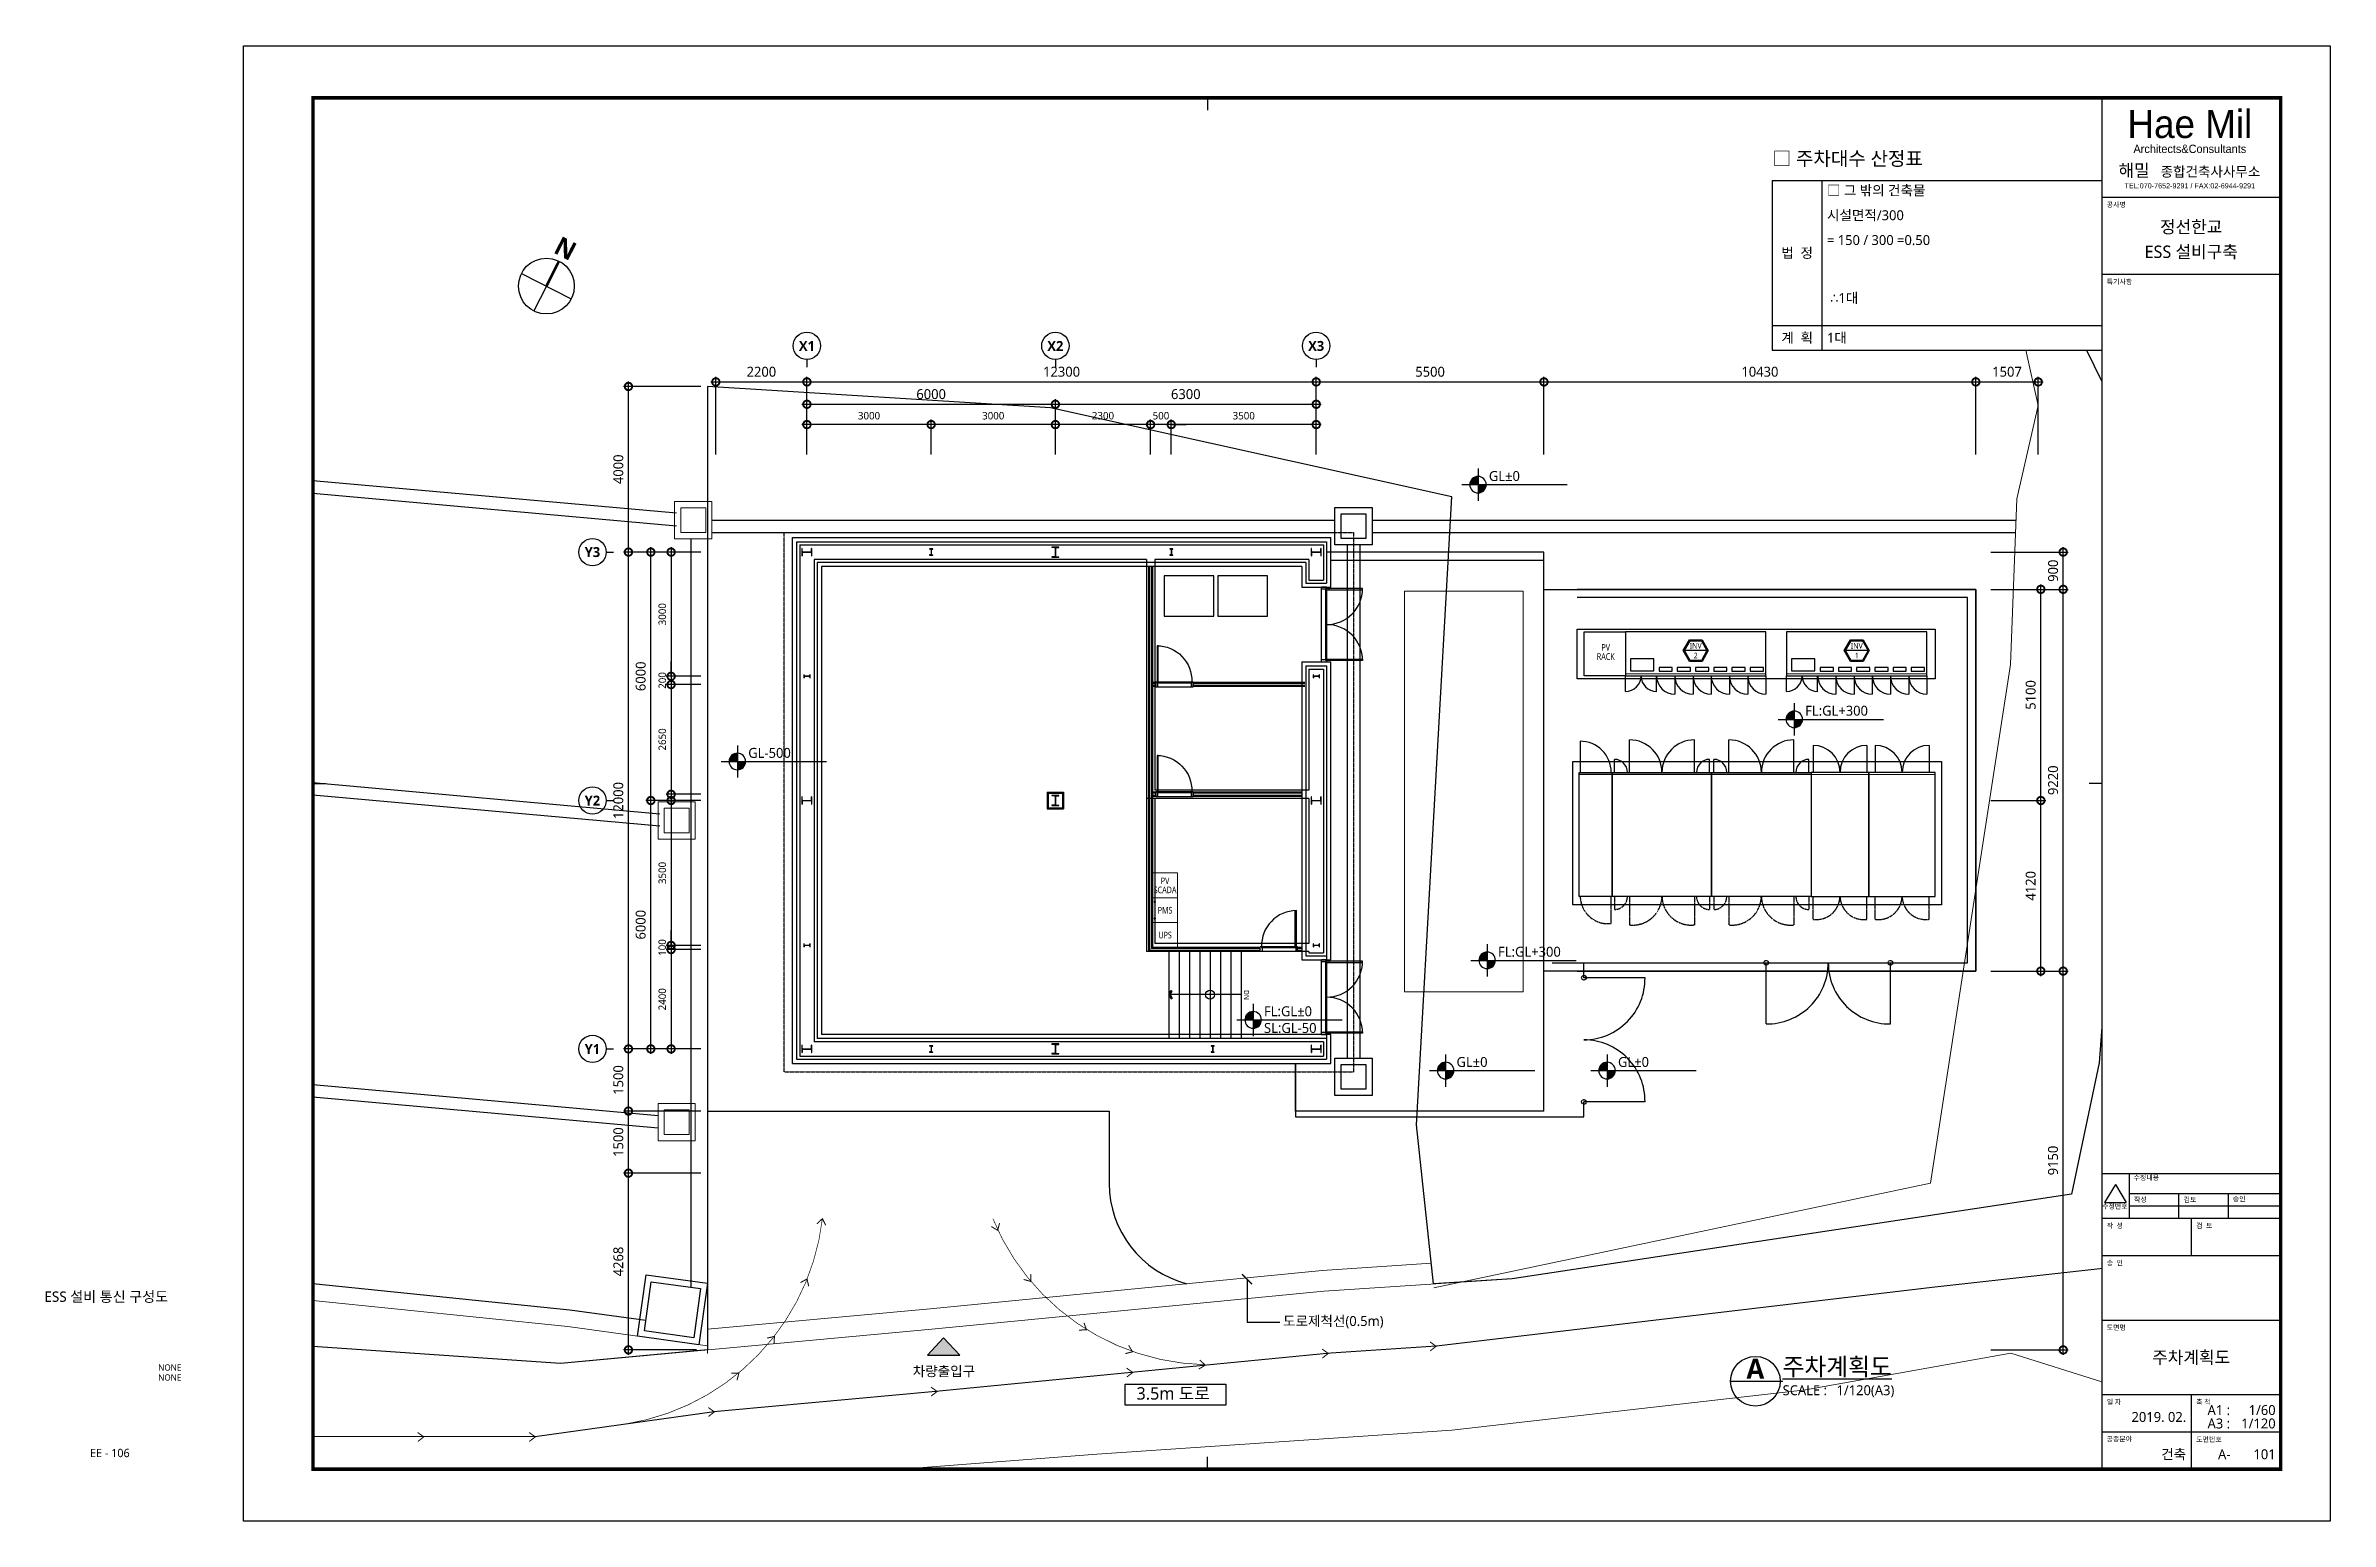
# Model space of a CAD drawing. Header units: millimetres. Extents: x 3366 to 510398, y 0 to 56757.
# Drawn here: x 37275 to 92450, y 0 to 35640 of the extents above; entities that cross this region are included whole.
import ezdxf
from ezdxf.enums import TextEntityAlignment as Align

# ---------------------------------------------------------------- set-up
doc = ezdxf.new("R2010")
doc.units = ezdxf.units.MM
for name, pattern in [('CEN', [62, 60, -1, 0, -1]), ('CONTIN', [0]), ('HID', [2.3, 1.5, -0.8]), ('hid-oc', [0.75, 0.5, -0.25]), ('HID2-HM', [3.75, 2.5, -1.25]), ('HIDDEN2', [4.7625, 3.175, -1.5875]), ('HIDDENX2', [0.75, 0.5, -0.25])]:
    doc.linetypes.add(name, pattern=pattern)
doc.layers.get('DEFPOINTS').update_dxf_attribs({"color": 137})
for name, color, linetype in [('0-구조_Pur', 5, 'HID'), ('7', 7, 'Continuous'), ('DIM', 7, 'Continuous'), ('DOOR', 6, 'Continuous'), ('E-ARCH', 8, 'Continuous'), ('E-TEXT', 7, 'Continuous'), ('ELE-7', 7, 'Continuous'), ('FIN', 5, 'Continuous'), ('Fin-1', 6, 'Continuous'), ('HID', 7, 'HIDDENX2'), ('S-SC', 3, 'Continuous'), ('SHT', 7, 'Continuous'), ('SHT-TXT', 7, 'Continuous'), ('SYM', 6, 'Continuous'), ('SYM-BUB', 3, 'Continuous'), ('SYM-LEAD', 6, 'Continuous'), ('SYM-LEVEL', 7, 'Continuous'), ('TEXT', 3, 'Continuous'), ('TEXT-NOTE', 6, 'Continuous'), ('WAL', 3, 'Continuous'), ('도면 TITLE', 4, 'Continuous')]:
    doc.layers.add(name, color=color, linetype=linetype)
for name, color, linetype, lineweight in [('8', 7, 'Continuous', 20), ('계획선', 6, 'Continuous', 30), ('배수로', 52, 'Continuous', 30), ('종단계획선', 6, 'CONTIN', 13), ('지반선', 7, 'CONTIN', 13)]:
    doc.layers.add(name, color=color, linetype=linetype, lineweight=lineweight)
doc.styles.add('Hm_sheet', font='')
doc.styles.add('MG', font='malgun.ttf')
doc.styles.add('맑은고딕', font='malgun.ttf')
doc.styles.add('스타일1', font='malgun.ttf')
doc.styles.add('스타일2', font='malgunbd.ttf')
doc.styles.get('Hm_sheet').set_extended_font_data('HY울릉도L')
doc.linetypes.add('FENCELINE1', pattern='A,6.35,-2.54,[133,ltypeshp.shx,S=2.54,R=0,X=-2.54,Y=0],-2.54,25.4', length=36.83)
doc.dimstyles.new('DIM-QD 1', dxfattribs={"dimtxt": 3, "dimasz": 1.5, "dimexe": 1, "dimexo": 0, "dimgap": 1, "dimtad": 1, "dimdec": 3, "dimdsep": 46, "dimlunit": 6, "dimtxsty": '스타일1', "dimblk1": 'ARCHTICK', "dimblk2": 'ARCHTICK', "dimsah": 1, "dimcen": 0, "dimclrd": 256, "dimclre": 256, "dimclrt": 3, "dimazin": 2, "dimtfac": 1, "dimtdec": 3, "dimtix": 1, "dimtmove": 2, "dimatfit": 3, "dimldrblk": 'ARCHTICK', "dimfxl": 1, "dimtolj": 1, "dimtzin": 0, "dimarcsym": 0})
doc.dimstyles.new('HM', dxfattribs={"dimscale": 300, "dimtxt": 2.7, "dimasz": 1, "dimexe": 2, "dimexo": 3, "dimgap": 1, "dimtad": 1, "dimdec": 0, "dimzin": 1, "dimdsep": 46, "dimlunit": 6, "dimtxsty": '스타일1', "dimblk": 'CJDOT', "dimcen": 0.09, "dimdle": 1, "dimclrd": 256, "dimclre": 256, "dimclrt": 3, "dimadec": 0, "dimazin": 0, "dimtfac": 1, "dimtdec": 0, "dimtix": 1, "dimtmove": 2, "dimatfit": 3, "dimldrblk": 'CJDOT', "dimfxl": 1, "dimtolj": 1, "dimtzin": 1, "dimarcsym": 0})

msp = doc.modelspace()

# ---------------------------------------------------------------- texts
at = {"layer": 'E-TEXT', "color": 7, "style": 'MG', "width": 0.7}
for s, p in [('RACK', (74951, 20886.4)), ('PV', (74951, 21105.4)), ('PV', (64309.1, 15469.1)), ('SCADA', (64309.1, 15250.2)), ('PMS', (64309.1, 14759.4)), ('UPS', (64309.1, 14159.1))]:
    msp.add_text(s, height=160, dxfattribs=at).set_placement(p, align=Align.MIDDLE)
at = {"layer": 'TEXT', "color": 3, "style": '스타일1'}
msp.add_text('□ 주차대수 산정표', height=336, dxfattribs=at).set_placement((78973.7, 32745.5))
for s, height, p in [('□ 그 밖의 건축물', 240, (80293.7, 32145.5)), ('시설면적/300', 240, (80293.7, 31545.5)), ('= 150 / 300 =0.50', 240, (80293.7, 30945.5)), (' ∴1대', 240, (80293.7, 29545.5)), ('1대', 240, (80293.7, 28585.5)), ('3.5m 도로', 300, (63618.3, 3088.9))]:
    msp.add_text(s, height=height, dxfattribs=at).set_placement(p, align=Align.MIDDLE_LEFT)
for s, p in [('법  정', (79573.7, 30635.5)), ('계  획', (79573.7, 28585.5))]:
    msp.add_text(s, height=240, dxfattribs=at).set_placement(p, align=Align.MIDDLE_CENTER)
msp.add_text('도로제척선(0.5m)', height=240, rotation=0, dxfattribs=at).set_placement((67158.2, 4717.6))
at = {"layer": 'TEXT', "color": 3, "style": '스타일2'}
msp.add_text('차량출입구', height=240, dxfattribs=at).set_placement((58968.6, 3745.2), align=Align.TOP_CENTER)
at = {"layer": 'TEXT-NOTE', "color": 3, "style": '스타일1'}
msp.add_text('DN', height=120, rotation=270, dxfattribs=at).set_placement((66276, 12831.5), align=Align.MIDDLE_LEFT)
at = {"layer": '도면 TITLE', "style": 'MG'}
for s, height, p in [('ESS 설비 통신 구성도', 250, (38737.3, 5425.9)), ('EE - 106', 200, (38825, 1650))]:
    msp.add_text(s, height=height, dxfattribs=at).set_placement(p, align=Align.MIDDLE_CENTER)
for p in [(40550.6, 3714.3), (40550.6, 3473.5)]:
    msp.add_text('NONE', height=150, dxfattribs=at).set_placement(p, align=Align.MIDDLE_RIGHT)

# ---------------------------------------------------------------- blocks, each defined once
blk = doc.blocks.new('TITLE-N')
at = {"linetype": 'hid-oc', "style": '스타일1'}
for s, p in [('A1 : ', (-19.5, 21.39)), ('A3 : ', (-19.5, 18.69))]:
    blk.add_text(s, height=2, dxfattribs=at).set_placement(p, align=Align.RIGHT)
for tag, height, p in [('작성', 2, (-33, 56)), ('검토', 2, (-15, 56)), ('승인', 2, (-28, 47)), ('도면명-1', 2.5, (-28, 37)), ('도면명-B', 2.5, (-28, 31)), ('도면명-A', 2.5, (-28, 35)), ('도면명-2', 2.5, (-28, 33)), ('도면명-3', 2.5, (-28, 29))]:
    blk.add_attdef(tag, text='', height=height, dxfattribs=at).set_placement(p, align=Align.MIDDLE_CENTER)
for tag, p in [('A1축척', (-11, 21.39)), ('일자', (-29, 20)), ('A3축척', (-11, 18.69)), ('공종분야', (-29, 12.5)), ('도면번호1', (-20.09, 12.5)), ('도면번호2', (-11, 12.5))]:
    blk.add_attdef(tag, text='', height=2, dxfattribs=at).set_placement(p, align=Align.RIGHT)
blk = doc.blocks.new('NEW_BUB')
at = {"layer": 'SYM-BUB', "color": 6}
blk.add_line((0, 1.5), (0, 0), dxfattribs=at)
blk.add_circle((0, 4.25), 2.75, dxfattribs=at)
at = {"layer": 'SYM-BUB', "color": 3, "style": '스타일2'}
blk.add_attdef('X', text='', height=2, dxfattribs=at).set_placement((0, 4.25), align=Align.MIDDLE)
blk = doc.blocks.new('Z$W@#3A500DFE')
at = {"layer": 'E-ARCH'}
for p, q in [((-7535, 3200), (-7535, 3985)), ((-5965, 3200), (-5965, 3985)), ((-5135, 3200), (-5135, 3985)), ((-3565, 3200), (-3565, 3985)), ((-7898, 3200), (-7898, 3513)), ((-5602, 3200), (-5602, 3513)), ((-5498, 3200), (-5498, 3513)), ((-3202, 3200), (-3202, 3513)), ((-3100, 3850), (-3100, 3200)), ((-1800, 3850), (-1800, 3200)), ((-1600, 3850), (-1600, 3200)), ((-300, 3850), (-300, 3200)), ((-7950, 3150), (-8750, 3150)), ((-5550, 3150), (-7950, 3150)), ((-3150, 3150), (-5550, 3150))]:
    blk.add_line(p, q, dxfattribs=at)
at = {"layer": 'E-ARCH', "lineweight": 15, "ltscale": 0.1}
for p, q in [((-3150, 3150), (-1750, 3150)), ((-1750, 3150), (-150, 3150))]:
    blk.add_line(p, q, dxfattribs=at)
at = {"layer": 'E-ARCH', "linetype": 'HIDDEN2'}
for p, q in [((-7898, 200), (-7898, -113)), ((-7535, 200), (-7535, -485)), ((-5965, 200), (-5965, -485)), ((-5602, 200), (-5602, -113)), ((-5498, 200), (-5498, -113)), ((-5135, 200), (-5135, -485)), ((-3565, 200), (-3565, -485)), ((-3202, 200), (-3202, -113)), ((-3100, -350), (-3100, 200)), ((-1800, -350), (-1800, 200)), ((-1600, -350), (-1600, 200)), ((-300, -350), (-300, 200))]:
    blk.add_line(p, q, dxfattribs=at)
at = {"layer": 'E-ARCH'}
blk.add_lwpolyline([(-7975, 3200, 0.414214), (-8725, 3950), (-8725, 3200)], format="xyb", dxfattribs=at)
for points in [[(-8900, 3460), (0, 3460), (0, 0), (-8900, 0)], [(-5550, 200), (-7950, 200), (-7950, 3200), (-5550, 3200)], [(-3150, 200), (-5550, 200), (-5550, 3200), (-3150, 3200)], [(-1750, 200), (-1750, 3200), (-3150, 3200), (-3150, 200)], [(-150, 200), (-150, 3200), (-1750, 3200), (-1750, 200)]]:
    blk.add_lwpolyline(points, close=True, dxfattribs=at)
blk.add_lwpolyline([(-8750, 3200), (-7950, 3200), (-7950, 200), (-8750, 200), (-8750, 3200)], dxfattribs=at)
at = {"layer": 'E-ARCH', "linetype": 'HIDDEN2'}
blk.add_lwpolyline([(-8725, 200, 0.442672), (-7975, -450), (-7975, 200)], format="xyb", dxfattribs=at)
at = {"layer": 'E-ARCH'}
for centre, radius, start, end in [((-7535, 3200), 785, 0, 90), ((-5965, 3200), 785, 90, 180), ((-5135, 3200), 785, 0, 90), ((-3565, 3200), 785, 90, 180), ((-7898, 3200), 313, 0, 90), ((-5602, 3200), 313, 90, 180), ((-5498, 3200), 313, 0, 90), ((-3202, 3200), 313, 90, 180), ((-3100, 3200), 650, 0, 90), ((-1800, 3200), 650, 90, 180), ((-1600, 3200), 650, 0, 90), ((-300, 3200), 650, 90, 180)]:
    blk.add_arc(centre, radius, start, end, dxfattribs=at)
at = {"layer": 'E-ARCH', "linetype": 'HIDDEN2'}
for centre, radius, start, end in [((-7898, 200), 313, 270, 0), ((-7455, 216), 705, 263.4778, 358.7389), ((-6045, 216), 705, 181.2611, 276.5222), ((-5602, 200), 313, 180, 270), ((-5498, 200), 313, 270, 0), ((-5055, 216), 705, 263.4778, 358.7389), ((-3645, 216), 705, 181.2611, 276.5222), ((-3202, 200), 313, 180, 270), ((-3021, 216), 571, 262.0498, 358.423), ((-1879, 216), 571, 181.577, 277.9502), ((-1521, 216), 571, 262.0498, 358.423), ((-379, 216), 571, 181.577, 277.9502)]:
    blk.add_arc(centre, radius, start, end, dxfattribs=at)
blk = doc.blocks.new('Z$W@#57E97367')
at = {"layer": 'E-ARCH', "linetype": 'Continuous'}
for p, q in [((-5513, -521), (-6057, -521)), ((-1623, -521), (-2167, -521))]:
    blk.add_line(p, q, dxfattribs=at)
at = {"layer": 'E-ARCH'}
for p, q in [((-7480, -1507), (-7480, -1132)), ((-6730, -1507), (-6730, -1132)), ((-6290, -1132), (-6290, -1572)), ((-5850, -1132), (-5850, -1572)), ((-5410, -1132), (-5410, -1572)), ((-4970, -1132), (-4970, -1572)), ((-4530, -1132), (-4530, -1572)), ((-4090, -1132), (-4090, -1572)), ((-3590, -1507), (-3590, -1132)), ((-2840, -1507), (-2840, -1132)), ((-2400, -1132), (-2400, -1572)), ((-1960, -1132), (-1960, -1572)), ((-1520, -1132), (-1520, -1572)), ((-1080, -1132), (-1080, -1572)), ((-640, -1132), (-640, -1572)), ((-200, -1132), (-200, -1572))]:
    blk.add_line(p, q, dxfattribs=at)
for points in [[(-8650, 0), (0, 0), (0, -1200), (-8650, -1200)], [(-8480, -67), (-7480, -67), (-7480, -1132), (-8480, -1132)], [(-4090, -67), (-7480, -67), (-7480, -1132), (-4090, -1132)], [(-200, -67), (-3590, -67), (-3590, -1132), (-200, -1132)], [(-6670, -1017), (-6350, -1017), (-6350, -927), (-6670, -927)], [(-6230, -1017), (-5910, -1017), (-5910, -927), (-6230, -927)], [(-5790, -1017), (-5470, -1017), (-5470, -927), (-5790, -927)], [(-5350, -1017), (-5030, -1017), (-5030, -927), (-5350, -927)], [(-4910, -1017), (-4590, -1017), (-4590, -927), (-4910, -927)], [(-4470, -1017), (-4150, -1017), (-4150, -927), (-4470, -927)], [(-2780, -1017), (-2460, -1017), (-2460, -927), (-2780, -927)], [(-2340, -1017), (-2020, -1017), (-2020, -927), (-2340, -927)], [(-1900, -1017), (-1580, -1017), (-1580, -927), (-1900, -927)], [(-1460, -1017), (-1140, -1017), (-1140, -927), (-1460, -927)], [(-1020, -1017), (-700, -1017), (-700, -927), (-1020, -927)], [(-580, -1017), (-260, -1017), (-260, -927), (-580, -927)]]:
    blk.add_lwpolyline(points, close=True, dxfattribs=at)
at = {"layer": 'E-ARCH', "linetype": 'Continuous'}
for points in [[(-5633, -258), (-5482, -521), (-5633, -784), (-5937, -784), (-6088, -521), (-5937, -258)], [(-5649, -285), (-5513, -521), (-5649, -757), (-5921, -757), (-6057, -521), (-5921, -285)], [(-1743, -258), (-1592, -521), (-1743, -784), (-2047, -784), (-2198, -521), (-2047, -258)], [(-1759, -285), (-1623, -521), (-1759, -757), (-2031, -757), (-2167, -521), (-2031, -285)]]:
    blk.add_lwpolyline(points, close=True, dxfattribs=at)
at = {"layer": 'E-ARCH', "lineweight": 15, "ltscale": 0.1}
for points in [[(-4090, -1082), (-7480, -1082)], [(-200, -1082), (-3590, -1082)]]:
    blk.add_lwpolyline(points, dxfattribs=at)
at = {"layer": 'E-ARCH'}
for points in [[(-7360, -718), (-7360, -1008), (-6800, -1008), (-6800, -718), (-7360, -718)], [(-3470, -718), (-3470, -1008), (-2910, -1008), (-2910, -718), (-3470, -718)]]:
    blk.add_lwpolyline(points, dxfattribs=at)
for centre, radius, start, end in [((-7480, -1132), 375, 270, 0), ((-6730, -1132), 375, 180, 270), ((-6290, -1132), 440, 180, 270), ((-5850, -1132), 440, 180, 270), ((-5410, -1132), 440, 180, 270), ((-4970, -1132), 440, 180, 270), ((-4530, -1132), 440, 180, 270), ((-4090, -1132), 440, 180, 270), ((-3590, -1132), 375, 270, 0), ((-2840, -1132), 375, 180, 270), ((-2400, -1132), 440, 180, 270), ((-1960, -1132), 440, 180, 270), ((-1520, -1132), 440, 180, 270), ((-1080, -1132), 440, 180, 270), ((-640, -1132), 440, 180, 270), ((-200, -1132), 440, 180, 270)]:
    blk.add_arc(centre, radius, start, end, dxfattribs=at)
at = {"layer": 'E-ARCH', "style": 'MG', "width": 0.9}
for s, p in [('INV', (-5785, -403)), ('INV', (-1895, -403)), ('2', (-5785, -639)), ('1', (-1895, -639))]:
    blk.add_text(s, height=135, dxfattribs=at).set_placement(p, align=Align.MIDDLE)
blk = doc.blocks.new('base')
at = {"layer": 'E-ARCH'}
for p, q in [((-109762, -272059), (-119392, -272059)), ((-109962, -272259), (-119392, -272259)), ((-109962, -281079), (-109962, -272259)), ((-109762, -281279), (-109762, -272059)), ((-119992, -281079), (-109962, -281079)), ((-119392, -281279), (-109762, -281279))]:
    blk.add_line(p, q, dxfattribs=at)
at = {"layer": 'E-ARCH', "lineweight": -3, "ltscale": 3}
for p, q in [((-114826, -282554), (-114826, -281079)), ((-111826, -282554), (-111826, -281079))]:
    blk.add_line(p, q, dxfattribs=at)
at = {"layer": 'E-ARCH'}
blk.add_lwpolyline([(-109762, -272059), (-109762, -281279), (-120192, -281279), (-120192, -272059), (-109762, -272059)], dxfattribs=at)
at = {"layer": 'E-ARCH', "linetype": 'HIDDENX2', "lineweight": -3, "ltscale": 3}
for centre in [(-114826, -281079), (-111826, -281079)]:
    blk.add_circle(centre, 56, dxfattribs=at)
at = {"layer": 'E-ARCH', "lineweight": -3, "ltscale": 3}
for centre, start, end in [((-114805, -281076), 269.1799, 359.8571), ((-111847, -281076), 180.1429, 270.8201)]:
    blk.add_arc(centre, 1479, start, end, dxfattribs=at)
at = {"layer": 'E-ARCH'}
for name, p in [('Z$W@#57E97367', (-110742, -273019)), ('Z$W@#3A500DFE', (-110592, -279679))]:
    blk.add_blockref(name, p, dxfattribs=at)
blk = doc.blocks.new('north')
at = {"layer": 'SYM', "color": 6}
for p, q in [((-5.62, 0), (5.62, 0)), ((0, 0), (0, -5.62))]:
    blk.add_line(p, q, dxfattribs=at)
at = {"layer": 'SYM', "color": 6, "const_width": 0.536}
blk.add_lwpolyline([(0, 5.62), (0, 0)], dxfattribs=at)
at = {"layer": 'SYM', "color": 6}
blk.add_circle((0, 0), 5.62, dxfattribs=at)
at = {"layer": 'SYM', "color": 3, "style": '스타일2'}
blk.add_text('N', height=3.75, dxfattribs=at).set_placement((0, 6.62), align=Align.CENTER)
blk = doc.blocks.new('dwgtitle')
at = {"layer": 'SYM', "color": 3}
blk.add_lwpolyline([(-2.52, 4.54), (7.98, 4.54)], dxfattribs=at)
blk.add_circle((2.48, 4.54), 5, dxfattribs=at)
at = {"layer": 'SYM', "color": 3, "style": '스타일1'}
blk.add_text('SCALE :', height=2, dxfattribs=at).set_placement((7.97, 1.73))
for tag, p, height in [('%%UTITLE', (7.97, 5.72), 3.5), ('1/100', (18.81, 1.73), 2)]:
    blk.add_attdef(tag, p, '', height=height, dxfattribs=at)
at = {"layer": 'SYM', "color": 6, "style": '스타일2'}
blk.add_attdef('A', text='', height=4, dxfattribs=at).set_placement((2.48, 7.04), align=Align.MIDDLE)
blk = doc.blocks.new('SHEET')
for p, q in [((376.75, 67.8), (374.55, 64.2)), ((374.55, 64.2), (378.94, 64.2))]:
    blk.add_line(p, q)
at = {"layer": 'SHT-TXT'}
for p, q in [((0, 0), (0, 297)), ((0, 297), (420, 297)), ((420, 297), (420, 0)), ((194, 286.5), (194, 284)), ((374, 286.5), (374, 10.5)), ((374, 266.5), (410, 266.5)), ((374, 251), (410, 251)), ((14, 148.5), (16.5, 148.5)), ((374, 148.5), (371.5, 148.5)), ((374, 70), (410, 70)), ((379.49, 70), (379.49, 61)), ((376.75, 67.8), (378.94, 64.2)), ((379.49, 66), (410, 66)), ((389.48, 66), (389.48, 61)), ((399.47, 66), (399.47, 61)), ((374, 61), (410, 61)), ((379.49, 63.5), (410, 63.5)), ((392, 61), (392, 53.5)), ((374, 53.5), (410, 53.5)), ((374, 40.5), (410, 40.5)), ((374, 25.5), (410, 25.5)), ((392, 25.5), (392, 10.5)), ((374, 17.99), (410, 17.99)), ((194, 10.5), (194, 13)), ((420, 0), (0, 0))]:
    blk.add_line(p, q, dxfattribs=at)
at = {"layer": 'SHT-TXT', "const_width": 0.699}
blk.add_lwpolyline([(14, 10.5), (14, 286.5), (410, 286.5), (410, 10.5)], close=True, dxfattribs=at)
at = {"color": 0, "style": '스타일1'}
for s, height, p in [('공사명', 1, (375, 264.5)), ('특기사항', 1, (375, 249)), ('수정번호', 0.999, (374.06, 62.89)), ('작  성', 1, (375, 59)), ('검  토', 1, (393, 59)), ('승  인', 1, (375, 51.5)), ('도면명', 1, (375, 38.5)), ('일 자', 1, (375, 23.5)), ('축 척', 1, (393, 23.5)), ('공종분야', 1, (374.96, 16.07)), ('도면번호', 1, (393, 16))]:
    blk.add_text(s, height=height, dxfattribs=at).set_placement(p)
for s, p in [('수정내용', (380.4, 69.17)), ('작성', (380.49, 64.75)), ('검토', (390.48, 64.75)), ('승인', (400.37, 64.87))]:
    blk.add_text(s, height=1, dxfattribs=at).set_placement(p, align=Align.MIDDLE_LEFT)
at = {"layer": 'SHT-TXT'}
for s, height, style, p in [('Hae Mil', 5.663, 'Hm_sheet', (391.73, 278.41)), ('Architects&Consultants', 1.678, 'Hm_sheet', (391.73, 275.4)), ('종합건축사사무소', 1.998, 'Hm_sheet', (395.88, 270.65)), ('TEL:070-7652-9291 / FAX:02-6944-9291', 1.0461, 'Hm_sheet', (391.73, 268.28)), ('정선한교', 2.5, '맑은고딕', (392, 259.27)), ('ESS 설비구축', 2.5, '맑은고딕', (392, 254.27))]:
    blk.add_text(s, height=height, dxfattribs=dict(at, style=style)).set_placement(p, align=Align.CENTER)
at = {"layer": 'SHT-TXT', "style": 'Hm_sheet'}
blk.add_text('해밀', height=2.497, dxfattribs=at).set_placement((377.37, 270.65))
blk = doc.blocks.new('LEVEL1')
at = {"layer": 'SYM-LEVEL'}
h = blk.add_hatch(color=6, dxfattribs=at)
edge = h.paths.add_edge_path()
edge.add_ellipse((4.87, 0), major_axis=(1.18, 1.18), ratio=1, start_angle=405, end_angle=495)
edge.add_line((3.2, 0), (4.87, 0))
edge.add_line((4.87, 0), (4.87, 1.67))
edge = h.paths.add_edge_path()
edge.add_ellipse((4.87, 0), major_axis=(1.18, 1.18), ratio=1, start_angle=585, end_angle=675)
edge.add_line((6.54, 0), (4.87, 0))
edge.add_line((4.87, 0), (4.87, -1.67))
at = {"layer": 'SYM-LEVEL', "color": 6}
for p, q in [((4.87, 3.25), (4.87, -3.25)), ((1.62, 0), (8.12, 0)), ((7.67, 0), (22.82, 0))]:
    blk.add_line(p, q, dxfattribs=at)
blk.add_ellipse((4.87, 0), major_axis=(1.18, 1.18), ratio=1, start_param=5.497787, end_param=11.780972, dxfattribs=at)
at = {"layer": 'SYM-LEVEL', "color": 3, "style": '스타일1'}
for tag, p in [('1층-바닥마감', (7.06, 0.74)), ('EL-+100', (7.06, -2.62))]:
    blk.add_attdef(tag, p, '', height=2, dxfattribs=at)
blk = doc.blocks.new('door1')
at = {"layer": 'DOOR'}
for p, q in [((-80097, -273801), (-80097, -272001)), ((-79977, -272001), (-80097, -272001)), ((-80097, -273801), (-79977, -273801)), ((-79107, -273771), (-80007, -273771))]:
    blk.add_line(p, q, dxfattribs=at)
for points in [[(-79977, -272001), (-79977, -273801)], [(-80007, -272046), (-80097, -272046)], [(-79107, -272031), (-80007, -272031), (-80007, -273771)], [(-79977, -272061), (-79107, -272061)], [(-79917, -272061), (-79917, -272031)], [(-79167, -272031), (-79167, -272061)], [(-79107, -272061), (-79107, -272031)], [(-80007, -273756), (-80097, -273756)], [(-79977, -273741), (-79107, -273741)], [(-79917, -273741), (-79917, -273771)], [(-79167, -273771), (-79167, -273741)], [(-79107, -273741), (-79107, -273771)]]:
    blk.add_lwpolyline(points, dxfattribs=at)
for centre, start, end in [((-79977, -272031), 270, 0), ((-79977, -273771), 0, 90)]:
    blk.add_arc(centre, 870, start, end, dxfattribs=at)
blk = doc.blocks.new('XR-PLAN$0$arrow1')
for p, q in [((0, 0), (0.29, 0.5)), ((0, 0), (0.29, -0.5)), ((0.16, 0), (0.41, 0.43)), ((0.16, 0), (0.41, -0.43)), ((0.29, 0.5), (0.41, 0.43)), ((0.29, -0.5), (0.41, -0.43))]:
    blk.add_line(p, q)
blk = doc.blocks.new('d-900')
at = {"layer": 'DOOR'}
for p, q in [((-80750, -274049), (-80750, -273149)), ((-80660, -274019), (-80660, -273179)), ((-80630, -274049), (-80630, -273149)), ((-79760, -274019), (-80660, -274019))]:
    blk.add_line(p, q, dxfattribs=at)
for points in [[(-80750, -273149), (-80630, -273149)], [(-80660, -273194), (-80750, -273194)], [(-80630, -273179), (-80660, -273179)], [(-80660, -274004), (-80750, -274004)], [(-80750, -274049), (-80630, -274049)], [(-80630, -273989), (-79760, -273989)], [(-80570, -273989), (-80570, -274019)], [(-79820, -274019), (-79820, -273989)], [(-79760, -273989), (-79760, -274019)]]:
    blk.add_lwpolyline(points, dxfattribs=at)
blk.add_arc((-80605, -274024), 845, 0.3025, 91.7077, dxfattribs=at)
blk = doc.blocks.new('_DotSmall')
at = {"color": 0, "linetype": 'ByBlock', "const_width": 0.5}
blk.add_lwpolyline([(-0.0625, 0, 1), (0.0625, 0, 1)], format="xyb", close=True, dxfattribs=at)
blk = doc.blocks.new('*D34')
at = {"layer": 'DEFPOINTS', "color": 0, "transparency": 16777216}
for p in [(51349, 23409), (53459, 23409), (53459, 11409)]:
    blk.add_point(p, dxfattribs=at)
at = {"layer": 'DIM', "color": 7, "lineweight": -2, "transparency": 16777216}
for p, q in [((53099, 23409), (51229, 23409)), ((51349, 11289), (51349, 23529)), ((53099, 11409), (51229, 11409))]:
    blk.add_line(p, q, dxfattribs=at)
at = {"layer": 'DIM', "color": 7, "lineweight": -2, "transparency": 16777216, "xscale": 360, "yscale": 360, "zscale": 360}
for p, rotation in [((51349, 23409), 90), ((51349, 11409), 270)]:
    blk.add_blockref('_DotSmall', p, dxfattribs=dict(at, rotation=rotation))
at = {"layer": 'DIM', "color": 3, "transparency": 16777216, "insert": (51104, 17409), "char_height": 240, "attachment_point": 5, "rotation": 90, "style": '스타일1'}
blk.add_mtext('\\A1;12000', dxfattribs=at)
blk = doc.blocks.new('CJDOT')
blk.add_line((-2, 0), (2, 0))
at = {"const_width": 0.5}
blk.add_lwpolyline([(-0.25, 0, 1), (0.25, 0, 1)], format="xyb", close=True, dxfattribs=at)
blk = doc.blocks.new('*D35')
at = {"layer": 'DEFPOINTS', "color": 0, "transparency": 16777216}
for p in [(51889, 23409), (53459, 23409), (53459, 17409)]:
    blk.add_point(p, dxfattribs=at)
at = {"layer": 'DIM', "color": 7, "lineweight": -2, "transparency": 16777216}
for p, q in [((53099, 23409), (51769, 23409)), ((51889, 17289), (51889, 23529)), ((53099, 17409), (51769, 17409))]:
    blk.add_line(p, q, dxfattribs=at)
at = {"layer": 'DIM', "color": 7, "lineweight": -2, "transparency": 16777216, "xscale": 360, "yscale": 360, "zscale": 360}
for p, rotation in [((51889, 23409), 90), ((51889, 17409), 270)]:
    blk.add_blockref('_DotSmall', p, dxfattribs=dict(at, rotation=rotation))
at = {"layer": 'DIM', "color": 3, "transparency": 16777216, "insert": (51645, 20409), "char_height": 240, "attachment_point": 5, "rotation": 90, "style": '스타일1'}
blk.add_mtext('\\A1;6000', dxfattribs=at)
blk = doc.blocks.new('*D36')
at = {"layer": 'DEFPOINTS', "color": 0, "transparency": 16777216}
for p in [(51349, 11409), (53459, 11409), (53459, 9909)]:
    blk.add_point(p, dxfattribs=at)
at = {"layer": 'DIM', "color": 7, "lineweight": -2, "transparency": 16777216}
for p, q in [((53099, 11409), (51229, 11409)), ((51349, 9789), (51349, 11529)), ((53099, 9909), (51229, 9909))]:
    blk.add_line(p, q, dxfattribs=at)
at = {"layer": 'DIM', "color": 7, "lineweight": -2, "transparency": 16777216, "xscale": 360, "yscale": 360, "zscale": 360}
for p, rotation in [((51349, 11409), 90), ((51349, 9909), 270)]:
    blk.add_blockref('_DotSmall', p, dxfattribs=dict(at, rotation=rotation))
at = {"layer": 'DIM', "color": 3, "transparency": 16777216, "insert": (51104, 10659), "char_height": 240, "attachment_point": 5, "rotation": 90, "style": '스타일1'}
blk.add_mtext('\\A1;1500', dxfattribs=at)
blk = doc.blocks.new('*D37')
at = {"layer": 'DEFPOINTS', "color": 0, "transparency": 16777216}
for p in [(51889, 17409), (53459, 17409), (53459, 11409)]:
    blk.add_point(p, dxfattribs=at)
at = {"layer": 'DIM', "color": 7, "lineweight": -2, "transparency": 16777216}
for p, q in [((53099, 17409), (51769, 17409)), ((51889, 11289), (51889, 17529)), ((53099, 11409), (51769, 11409))]:
    blk.add_line(p, q, dxfattribs=at)
at = {"layer": 'DIM', "color": 7, "lineweight": -2, "transparency": 16777216, "xscale": 360, "yscale": 360, "zscale": 360}
for p, rotation in [((51889, 17409), 90), ((51889, 11409), 270)]:
    blk.add_blockref('_DotSmall', p, dxfattribs=dict(at, rotation=rotation))
at = {"layer": 'DIM', "color": 3, "transparency": 16777216, "insert": (51645, 14409), "char_height": 240, "attachment_point": 5, "rotation": 90, "style": '스타일1'}
blk.add_mtext('\\A1;6000', dxfattribs=at)
blk = doc.blocks.new('*D38')
at = {"layer": 'DEFPOINTS', "color": 0, "transparency": 16777216}
for p in [(51349, 27409), (53459, 27409), (53459, 23409)]:
    blk.add_point(p, dxfattribs=at)
at = {"layer": 'DIM', "color": 7, "lineweight": -2, "transparency": 16777216}
for p, q in [((53099, 27409), (51229, 27409)), ((51349, 23289), (51349, 27529)), ((53099, 23409), (51229, 23409))]:
    blk.add_line(p, q, dxfattribs=at)
at = {"layer": 'DIM', "color": 7, "lineweight": -2, "transparency": 16777216, "xscale": 360, "yscale": 360, "zscale": 360}
for p, rotation in [((51349, 27409), 90), ((51349, 23409), 270)]:
    blk.add_blockref('_DotSmall', p, dxfattribs=dict(at, rotation=rotation))
at = {"layer": 'DIM', "color": 3, "transparency": 16777216, "insert": (51105, 25409), "char_height": 240, "attachment_point": 5, "rotation": 90, "style": '스타일1'}
blk.add_mtext('\\A1;4000', dxfattribs=at)
blk = doc.blocks.new('*D39')
at = {"layer": 'DEFPOINTS', "color": 0, "transparency": 16777216}
for p in [(51349, 8409), (53459, 8409), (53354, 4141)]:
    blk.add_point(p, dxfattribs=at)
at = {"layer": 'DIM', "color": 7, "lineweight": -2, "transparency": 16777216}
for p, q in [((53099, 8409), (51229, 8409)), ((51349, 4021), (51349, 8529)), ((52994, 4141), (51229, 4141))]:
    blk.add_line(p, q, dxfattribs=at)
at = {"layer": 'DIM', "color": 7, "lineweight": -2, "transparency": 16777216, "xscale": 360, "yscale": 360, "zscale": 360}
for p, rotation in [((51349, 8409), 90), ((51349, 4141), 270)]:
    blk.add_blockref('_DotSmall', p, dxfattribs=dict(at, rotation=rotation))
at = {"layer": 'DIM', "color": 3, "transparency": 16777216, "insert": (51105, 6275), "char_height": 240, "attachment_point": 5, "rotation": 90, "style": '스타일1'}
blk.add_mtext('\\A1;4268', dxfattribs=at)
blk = doc.blocks.new('*D40')
at = {"layer": 'DEFPOINTS', "color": 0, "transparency": 16777216}
for p in [(67959, 27519), (55659, 25409), (67959, 25409)]:
    blk.add_point(p, dxfattribs=at)
at = {"layer": 'DIM', "color": 7, "lineweight": -2, "transparency": 16777216}
for p, q in [((55659, 25769), (55659, 27639)), ((67959, 25769), (67959, 27639)), ((55539, 27519), (68079, 27519))]:
    blk.add_line(p, q, dxfattribs=at)
at = {"layer": 'DIM', "color": 7, "lineweight": -2, "transparency": 16777216, "xscale": 360, "yscale": 360, "zscale": 360, "rotation": 180}
blk.add_blockref('_DotSmall', (55659, 27519), dxfattribs=at)
at = {"layer": 'DIM', "color": 7, "lineweight": -2, "transparency": 16777216, "xscale": 360, "yscale": 360, "zscale": 360}
blk.add_blockref('_DotSmall', (67959, 27519), dxfattribs=at)
at = {"layer": 'DIM', "color": 3, "transparency": 16777216, "insert": (61809, 27764), "char_height": 240, "attachment_point": 5, "style": '스타일1'}
blk.add_mtext('\\A1;12300', dxfattribs=at)
blk = doc.blocks.new('*D41')
at = {"layer": 'DEFPOINTS', "color": 0, "transparency": 16777216}
for p in [(61659, 26979), (55659, 25409), (61659, 25409)]:
    blk.add_point(p, dxfattribs=at)
at = {"layer": 'DIM', "color": 7, "lineweight": -2, "transparency": 16777216}
for p, q in [((55659, 25769), (55659, 27099)), ((61659, 25769), (61659, 27099)), ((55539, 26979), (61779, 26979))]:
    blk.add_line(p, q, dxfattribs=at)
at = {"layer": 'DIM', "color": 7, "lineweight": -2, "transparency": 16777216, "xscale": 360, "yscale": 360, "zscale": 360, "rotation": 180}
blk.add_blockref('_DotSmall', (55659, 26979), dxfattribs=at)
at = {"layer": 'DIM', "color": 7, "lineweight": -2, "transparency": 16777216, "xscale": 360, "yscale": 360, "zscale": 360}
blk.add_blockref('_DotSmall', (61659, 26979), dxfattribs=at)
at = {"layer": 'DIM', "color": 3, "transparency": 16777216, "insert": (58659, 27223), "char_height": 240, "attachment_point": 5, "style": '스타일1'}
blk.add_mtext('\\A1;6000', dxfattribs=at)
blk = doc.blocks.new('*D42')
at = {"layer": 'DEFPOINTS', "color": 0, "transparency": 16777216}
for p in [(67959, 26979), (61659, 25409), (67959, 25409)]:
    blk.add_point(p, dxfattribs=at)
at = {"layer": 'DIM', "color": 7, "lineweight": -2, "transparency": 16777216}
for p, q in [((61659, 25769), (61659, 27099)), ((67959, 25769), (67959, 27099)), ((61539, 26979), (68079, 26979))]:
    blk.add_line(p, q, dxfattribs=at)
at = {"layer": 'DIM', "color": 7, "lineweight": -2, "transparency": 16777216, "xscale": 360, "yscale": 360, "zscale": 360, "rotation": 180}
blk.add_blockref('_DotSmall', (61659, 26979), dxfattribs=at)
at = {"layer": 'DIM', "color": 7, "lineweight": -2, "transparency": 16777216, "xscale": 360, "yscale": 360, "zscale": 360}
blk.add_blockref('_DotSmall', (67959, 26979), dxfattribs=at)
at = {"layer": 'DIM', "color": 3, "transparency": 16777216, "insert": (64809, 27223), "char_height": 240, "attachment_point": 5, "style": '스타일1'}
blk.add_mtext('\\A1;6300', dxfattribs=at)
blk = doc.blocks.new('*D43')
at = {"layer": 'DEFPOINTS', "color": 0, "transparency": 16777216}
for p in [(55659, 27519), (53459, 25409), (55659, 25409)]:
    blk.add_point(p, dxfattribs=at)
at = {"layer": 'DIM', "color": 7, "lineweight": -2, "transparency": 16777216}
for p, q in [((53459, 25769), (53459, 27639)), ((55659, 25769), (55659, 27639)), ((53339, 27519), (55779, 27519))]:
    blk.add_line(p, q, dxfattribs=at)
at = {"layer": 'DIM', "color": 7, "lineweight": -2, "transparency": 16777216, "xscale": 360, "yscale": 360, "zscale": 360, "rotation": 180}
blk.add_blockref('_DotSmall', (53459, 27519), dxfattribs=at)
at = {"layer": 'DIM', "color": 7, "lineweight": -2, "transparency": 16777216, "xscale": 360, "yscale": 360, "zscale": 360}
blk.add_blockref('_DotSmall', (55659, 27519), dxfattribs=at)
at = {"layer": 'DIM', "color": 3, "transparency": 16777216, "insert": (54559, 27763), "char_height": 240, "attachment_point": 5, "style": '스타일1'}
blk.add_mtext('\\A1;2200', dxfattribs=at)
blk = doc.blocks.new('*D44')
at = {"layer": 'DEFPOINTS', "color": 0, "transparency": 16777216}
for p in [(73459, 27519), (67959, 25409), (73459, 25409)]:
    blk.add_point(p, dxfattribs=at)
at = {"layer": 'DIM', "color": 7, "lineweight": -2, "transparency": 16777216}
for p, q in [((67959, 25769), (67959, 27639)), ((73459, 25769), (73459, 27639)), ((67839, 27519), (73579, 27519))]:
    blk.add_line(p, q, dxfattribs=at)
at = {"layer": 'DIM', "color": 7, "lineweight": -2, "transparency": 16777216, "xscale": 360, "yscale": 360, "zscale": 360, "rotation": 180}
blk.add_blockref('_DotSmall', (67959, 27519), dxfattribs=at)
at = {"layer": 'DIM', "color": 7, "lineweight": -2, "transparency": 16777216, "xscale": 360, "yscale": 360, "zscale": 360}
blk.add_blockref('_DotSmall', (73459, 27519), dxfattribs=at)
at = {"layer": 'DIM', "color": 3, "transparency": 16777216, "insert": (70709, 27763), "char_height": 240, "attachment_point": 5, "style": '스타일1'}
blk.add_mtext('\\A1;5500', dxfattribs=at)
blk = doc.blocks.new('*D45')
at = {"layer": 'DEFPOINTS', "color": 0, "transparency": 16777216}
for p in [(83889, 27519), (73459, 25409), (83889, 25409)]:
    blk.add_point(p, dxfattribs=at)
at = {"layer": 'DIM', "color": 7, "lineweight": -2, "transparency": 16777216}
for p, q in [((73459, 25769), (73459, 27639)), ((83889, 25769), (83889, 27639)), ((73339, 27519), (84009, 27519))]:
    blk.add_line(p, q, dxfattribs=at)
at = {"layer": 'DIM', "color": 7, "lineweight": -2, "transparency": 16777216, "xscale": 360, "yscale": 360, "zscale": 360, "rotation": 180}
blk.add_blockref('_DotSmall', (73459, 27519), dxfattribs=at)
at = {"layer": 'DIM', "color": 7, "lineweight": -2, "transparency": 16777216, "xscale": 360, "yscale": 360, "zscale": 360}
blk.add_blockref('_DotSmall', (83889, 27519), dxfattribs=at)
at = {"layer": 'DIM', "color": 3, "transparency": 16777216, "insert": (78674, 27764), "char_height": 240, "attachment_point": 5, "style": '스타일1'}
blk.add_mtext('\\A1;10430', dxfattribs=at)
blk = doc.blocks.new('*D46')
at = {"layer": 'DEFPOINTS', "color": 0, "transparency": 16777216}
for p in [(85396, 27519), (83889, 25409), (85396, 25409)]:
    blk.add_point(p, dxfattribs=at)
at = {"layer": 'DIM', "color": 7, "lineweight": -2, "transparency": 16777216}
for p, q in [((83889, 25769), (83889, 27639)), ((85396, 25769), (85396, 27639)), ((83769, 27519), (85516, 27519))]:
    blk.add_line(p, q, dxfattribs=at)
at = {"layer": 'DIM', "color": 7, "lineweight": -2, "transparency": 16777216, "xscale": 360, "yscale": 360, "zscale": 360, "rotation": 180}
blk.add_blockref('_DotSmall', (83889, 27519), dxfattribs=at)
at = {"layer": 'DIM', "color": 7, "lineweight": -2, "transparency": 16777216, "xscale": 360, "yscale": 360, "zscale": 360}
blk.add_blockref('_DotSmall', (85396, 27519), dxfattribs=at)
at = {"layer": 'DIM', "color": 3, "transparency": 16777216, "insert": (84642, 27764), "char_height": 240, "attachment_point": 5, "style": '스타일1'}
blk.add_mtext('\\A1;1507', dxfattribs=at)
blk = doc.blocks.new('*D47')
at = {"layer": 'DEFPOINTS', "color": 0, "transparency": 16777216}
for p in [(51349, 9909), (53459, 9909), (53459, 8409)]:
    blk.add_point(p, dxfattribs=at)
at = {"layer": 'DIM', "color": 7, "lineweight": -2, "transparency": 16777216}
for p, q in [((51349, 8289), (51349, 10029)), ((53099, 9909), (51229, 9909)), ((53099, 8409), (51229, 8409))]:
    blk.add_line(p, q, dxfattribs=at)
at = {"layer": 'DIM', "color": 7, "lineweight": -2, "transparency": 16777216, "xscale": 360, "yscale": 360, "zscale": 360}
for p, rotation in [((51349, 9909), 90), ((51349, 8409), 270)]:
    blk.add_blockref('_DotSmall', p, dxfattribs=dict(at, rotation=rotation))
at = {"layer": 'DIM', "color": 3, "transparency": 16777216, "insert": (51104, 9159), "char_height": 240, "attachment_point": 5, "rotation": 90, "style": '스타일1'}
blk.add_mtext('\\A1;1500', dxfattribs=at)
blk = doc.blocks.new('*D48')
at = {"layer": 'DEFPOINTS', "color": 0, "transparency": 16777216}
for p in [(83889, 22509), (85999, 22509), (83889, 13289)]:
    blk.add_point(p, dxfattribs=at)
at = {"layer": 'DIM', "color": 7, "lineweight": -2, "transparency": 16777216}
for p, q in [((85999, 13169), (85999, 22629)), ((84249, 22509), (86119, 22509)), ((84249, 13289), (86119, 13289))]:
    blk.add_line(p, q, dxfattribs=at)
at = {"layer": 'DIM', "color": 7, "lineweight": -2, "transparency": 16777216, "xscale": 360, "yscale": 360, "zscale": 360}
for p, rotation in [((85999, 22509), 90), ((85999, 13289), 270)]:
    blk.add_blockref('_DotSmall', p, dxfattribs=dict(at, rotation=rotation))
at = {"layer": 'DIM', "color": 3, "transparency": 16777216, "insert": (85755, 17899), "char_height": 240, "attachment_point": 5, "rotation": 90, "style": '스타일1'}
blk.add_mtext('\\A1;9220', dxfattribs=at)
blk = doc.blocks.new('*D49')
at = {"layer": 'DEFPOINTS', "color": 0, "transparency": 16777216}
for p in [(83889, 22509), (85459, 22509), (83889, 17409)]:
    blk.add_point(p, dxfattribs=at)
at = {"layer": 'DIM', "color": 7, "lineweight": -2, "transparency": 16777216}
for p, q in [((85459, 17289), (85459, 22629)), ((84249, 22509), (85579, 22509)), ((84249, 17409), (85579, 17409))]:
    blk.add_line(p, q, dxfattribs=at)
at = {"layer": 'DIM', "color": 7, "lineweight": -2, "transparency": 16777216, "xscale": 360, "yscale": 360, "zscale": 360}
for p, rotation in [((85459, 22509), 90), ((85459, 17409), 270)]:
    blk.add_blockref('_DotSmall', p, dxfattribs=dict(at, rotation=rotation))
at = {"layer": 'DIM', "color": 3, "transparency": 16777216, "insert": (85214, 19959), "char_height": 240, "attachment_point": 5, "rotation": 90, "style": '스타일1'}
blk.add_mtext('\\A1;5100', dxfattribs=at)
blk = doc.blocks.new('*D50')
at = {"layer": 'DEFPOINTS', "color": 0, "transparency": 16777216}
for p in [(83889, 17409), (85459, 17409), (83889, 13289)]:
    blk.add_point(p, dxfattribs=at)
at = {"layer": 'DIM', "color": 7, "lineweight": -2, "transparency": 16777216}
for p, q in [((84249, 17409), (85579, 17409)), ((85459, 13169), (85459, 17529)), ((84249, 13289), (85579, 13289))]:
    blk.add_line(p, q, dxfattribs=at)
at = {"layer": 'DIM', "color": 7, "lineweight": -2, "transparency": 16777216, "xscale": 360, "yscale": 360, "zscale": 360}
for p, rotation in [((85459, 17409), 90), ((85459, 13289), 270)]:
    blk.add_blockref('_DotSmall', p, dxfattribs=dict(at, rotation=rotation))
at = {"layer": 'DIM', "color": 3, "transparency": 16777216, "insert": (85214, 15349), "char_height": 240, "attachment_point": 5, "rotation": 90, "style": '스타일1'}
blk.add_mtext('\\A1;4120', dxfattribs=at)
blk = doc.blocks.new('*D51')
at = {"layer": 'DEFPOINTS', "color": 0, "transparency": 16777216}
for p in [(83889, 13289), (85999, 13289), (83889, 4139)]:
    blk.add_point(p, dxfattribs=at)
at = {"layer": 'DIM', "color": 7, "lineweight": -2, "transparency": 16777216}
for p, q in [((84249, 13289), (86119, 13289)), ((85999, 4019), (85999, 13409)), ((84249, 4139), (86119, 4139))]:
    blk.add_line(p, q, dxfattribs=at)
at = {"layer": 'DIM', "color": 7, "lineweight": -2, "transparency": 16777216, "xscale": 360, "yscale": 360, "zscale": 360}
for p, rotation in [((85999, 13289), 90), ((85999, 4139), 270)]:
    blk.add_blockref('_DotSmall', p, dxfattribs=dict(at, rotation=rotation))
at = {"layer": 'DIM', "color": 3, "transparency": 16777216, "insert": (85754, 8714), "char_height": 240, "attachment_point": 5, "rotation": 90, "style": '스타일1'}
blk.add_mtext('\\A1;9150', dxfattribs=at)
blk = doc.blocks.new('*D52')
at = {"layer": 'DEFPOINTS', "color": 0, "transparency": 16777216}
for p in [(83889, 23409), (85999, 23409), (83889, 22509)]:
    blk.add_point(p, dxfattribs=at)
at = {"layer": 'DIM', "color": 7, "lineweight": -2, "transparency": 16777216}
for p, q in [((84249, 23409), (86119, 23409)), ((85999, 22389), (85999, 23529)), ((84249, 22509), (86119, 22509))]:
    blk.add_line(p, q, dxfattribs=at)
at = {"layer": 'DIM', "color": 7, "lineweight": -2, "transparency": 16777216, "xscale": 360, "yscale": 360, "zscale": 360}
for p, rotation in [((85999, 23409), 90), ((85999, 22509), 270)]:
    blk.add_blockref('_DotSmall', p, dxfattribs=dict(at, rotation=rotation))
at = {"layer": 'DIM', "color": 3, "transparency": 16777216, "insert": (85755, 22959), "char_height": 240, "attachment_point": 5, "rotation": 90, "style": '스타일1'}
blk.add_mtext('\\A1;900', dxfattribs=at)
blk = doc.blocks.new('*U22')
for p, q in [((19, 143), (0, 143)), ((19, 7), (0, 7)), ((35, 127), (35, 23)), ((40, 127), (40, 23)), ((56, 143), (75, 143)), ((56, 7), (75, 7))]:
    blk.add_line(p, q)
for points in [[(75, 143), (75, 150), (0, 150), (0, 143)], [(0, 7), (0, 0), (75, 0), (75, 7)]]:
    blk.add_lwpolyline(points)
for centre, start, end in [((19, 127), 0, 90), ((19, 23), 270, 0), ((56, 127), 90, 180), ((56, 23), 180, 270)]:
    blk.add_arc(centre, 16, start, end)
blk = doc.blocks.new('WC1')
at = {"layer": 'S-SC'}
blk.add_blockref('*U22', (-17817, 85329), dxfattribs=at)
blk = doc.blocks.new('*U19')
for p, q in [((68, 233), (0, 233)), ((68, 11), (0, 11)), ((84, 217), (84, 27)), ((91, 217), (91, 27)), ((107, 233), (175, 233)), ((107, 11), (175, 11))]:
    blk.add_line(p, q)
for points in [[(175, 233), (175, 244), (0, 244), (0, 233)], [(0, 11), (0, 0), (175, 0), (175, 11)]]:
    blk.add_lwpolyline(points)
for centre, start, end in [((68, 217), 0, 90), ((68, 27), 270, 0), ((107, 217), 90, 180), ((107, 27), 180, 270)]:
    blk.add_arc(centre, 16, start, end)
blk = doc.blocks.new('_ARCHTICK')
at = {"color": 0, "linetype": 'ByBlock', "const_width": 0.15}
blk.add_lwpolyline([(-0.5, -0.5), (0.5, 0.5)], dxfattribs=at)
blk = doc.blocks.new('*D23')
at = {"layer": 'DEFPOINTS', "color": 0, "transparency": 16777216}
for p in [(53459, 23409), (52379, 20409), (53459, 20409)]:
    blk.add_point(p, dxfattribs=at)
at = {"layer": 'DIM', "color": 7, "lineweight": -2, "transparency": 16777216}
for p, q in [((53099, 23409), (52259, 23409)), ((52379, 23529), (52379, 20289)), ((53099, 20409), (52259, 20409))]:
    blk.add_line(p, q, dxfattribs=at)
at = {"layer": 'DIM', "color": 7, "lineweight": -2, "transparency": 16777216, "xscale": 360, "yscale": 360, "zscale": 360}
for p, rotation in [((52379, 23409), 90), ((52379, 20409), 270)]:
    blk.add_blockref('_DotSmall', p, dxfattribs=dict(at, rotation=rotation))
at = {"layer": 'DIM', "color": 3, "transparency": 16777216, "insert": (52166, 21909), "char_height": 180, "attachment_point": 5, "rotation": 90, "style": '스타일1'}
blk.add_mtext('\\A1;3000', dxfattribs=at)
blk = doc.blocks.new('*D24')
at = {"layer": 'DEFPOINTS', "color": 0, "transparency": 16777216}
for p in [(53459, 20209), (52379, 17559), (53459, 17559)]:
    blk.add_point(p, dxfattribs=at)
at = {"layer": 'DIM', "color": 7, "lineweight": -2, "transparency": 16777216}
for p, q in [((53099, 20209), (52259, 20209)), ((52379, 20329), (52379, 17439)), ((53099, 17559), (52259, 17559))]:
    blk.add_line(p, q, dxfattribs=at)
at = {"layer": 'DIM', "color": 7, "lineweight": -2, "transparency": 16777216, "xscale": 360, "yscale": 360, "zscale": 360}
for p, rotation in [((52379, 20209), 90), ((52379, 17559), 270)]:
    blk.add_blockref('_DotSmall', p, dxfattribs=dict(at, rotation=rotation))
at = {"layer": 'DIM', "color": 3, "transparency": 16777216, "insert": (52166, 18884), "char_height": 180, "attachment_point": 5, "rotation": 90, "style": '스타일1'}
blk.add_mtext('\\A1;2650', dxfattribs=at)
blk = doc.blocks.new('*D25')
at = {"layer": 'DEFPOINTS', "color": 0, "transparency": 16777216}
for p in [(63959, 26489), (63959, 25409), (64459, 25409)]:
    blk.add_point(p, dxfattribs=at)
at = {"layer": 'DIM', "color": 7, "lineweight": -2, "transparency": 16777216}
for p, q in [((63959, 26489), (63599, 26489)), ((63959, 25769), (63959, 26609)), ((64459, 26489), (63959, 26489)), ((64459, 25769), (64459, 26609)), ((64459, 26489), (64819, 26489))]:
    blk.add_line(p, q, dxfattribs=at)
at = {"layer": 'DIM', "color": 7, "lineweight": -2, "transparency": 16777216, "xscale": 360, "yscale": 360, "zscale": 360}
blk.add_blockref('_DotSmall', (63959, 26489), dxfattribs=at)
at = {"layer": 'DIM', "color": 7, "lineweight": -2, "transparency": 16777216, "xscale": 360, "yscale": 360, "zscale": 360, "rotation": 180}
blk.add_blockref('_DotSmall', (64459, 26489), dxfattribs=at)
at = {"layer": 'DIM', "color": 3, "transparency": 16777216, "insert": (64209, 26702), "char_height": 180, "attachment_point": 5, "style": '스타일1'}
blk.add_mtext('\\A1;500', dxfattribs=at)
blk = doc.blocks.new('*D26')
at = {"layer": 'DEFPOINTS', "color": 0, "transparency": 16777216}
for p in [(61659, 26489), (61659, 25409), (63959, 25409)]:
    blk.add_point(p, dxfattribs=at)
at = {"layer": 'DIM', "color": 7, "lineweight": -2, "transparency": 16777216}
for p, q in [((64079, 26489), (61539, 26489)), ((61659, 25769), (61659, 26609)), ((63959, 25769), (63959, 26609))]:
    blk.add_line(p, q, dxfattribs=at)
at = {"layer": 'DIM', "color": 7, "lineweight": -2, "transparency": 16777216, "xscale": 360, "yscale": 360, "zscale": 360, "rotation": 180}
blk.add_blockref('_DotSmall', (61659, 26489), dxfattribs=at)
at = {"layer": 'DIM', "color": 7, "lineweight": -2, "transparency": 16777216, "xscale": 360, "yscale": 360, "zscale": 360}
blk.add_blockref('_DotSmall', (63959, 26489), dxfattribs=at)
at = {"layer": 'DIM', "color": 3, "transparency": 16777216, "insert": (62809, 26702), "char_height": 180, "attachment_point": 5, "style": '스타일1'}
blk.add_mtext('\\A1;2300', dxfattribs=at)
blk = doc.blocks.new('*D27')
at = {"layer": 'DEFPOINTS', "color": 0, "transparency": 16777216}
for p in [(53459, 17409), (52379, 13909), (53459, 13909)]:
    blk.add_point(p, dxfattribs=at)
at = {"layer": 'DIM', "color": 7, "lineweight": -2, "transparency": 16777216}
for p, q in [((53099, 17409), (52259, 17409)), ((52379, 17529), (52379, 13789)), ((53099, 13909), (52259, 13909))]:
    blk.add_line(p, q, dxfattribs=at)
at = {"layer": 'DIM', "color": 7, "lineweight": -2, "transparency": 16777216, "xscale": 360, "yscale": 360, "zscale": 360}
for p, rotation in [((52379, 17409), 90), ((52379, 13909), 270)]:
    blk.add_blockref('_DotSmall', p, dxfattribs=dict(at, rotation=rotation))
at = {"layer": 'DIM', "color": 3, "transparency": 16777216, "insert": (52166, 15659), "char_height": 180, "attachment_point": 5, "rotation": 90, "style": '스타일1'}
blk.add_mtext('\\A1;3500', dxfattribs=at)
blk = doc.blocks.new('*D28')
at = {"layer": 'DEFPOINTS', "color": 0, "transparency": 16777216}
for p in [(53459, 13809), (52379, 11409), (53459, 11409)]:
    blk.add_point(p, dxfattribs=at)
at = {"layer": 'DIM', "color": 7, "lineweight": -2, "transparency": 16777216}
for p, q in [((53099, 13809), (52259, 13809)), ((52379, 13929), (52379, 11289)), ((53099, 11409), (52259, 11409))]:
    blk.add_line(p, q, dxfattribs=at)
at = {"layer": 'DIM', "color": 7, "lineweight": -2, "transparency": 16777216, "xscale": 360, "yscale": 360, "zscale": 360}
for p, rotation in [((52379, 13809), 90), ((52379, 11409), 270)]:
    blk.add_blockref('_DotSmall', p, dxfattribs=dict(at, rotation=rotation))
at = {"layer": 'DIM', "color": 3, "transparency": 16777216, "insert": (52166, 12609), "char_height": 180, "attachment_point": 5, "rotation": 90, "style": '스타일1'}
blk.add_mtext('\\A1;2400', dxfattribs=at)
blk = doc.blocks.new('*D29')
at = {"layer": 'DEFPOINTS', "color": 0, "transparency": 16777216}
for p in [(52379, 13809), (53459, 13909), (53459, 13809)]:
    blk.add_point(p, dxfattribs=at)
at = {"layer": 'DIM', "color": 7, "lineweight": -2, "transparency": 16777216}
for p, q in [((53099, 13909), (52259, 13909)), ((53099, 13809), (52259, 13809)), ((52379, 13909), (52379, 14269)), ((52379, 13909), (52379, 13809)), ((52379, 13809), (52379, 13449))]:
    blk.add_line(p, q, dxfattribs=at)
at = {"layer": 'DIM', "color": 7, "lineweight": -2, "transparency": 16777216, "xscale": 360, "yscale": 360, "zscale": 360}
for p, rotation in [((52379, 13909), 270), ((52379, 13809), 90)]:
    blk.add_blockref('_DotSmall', p, dxfattribs=dict(at, rotation=rotation))
at = {"layer": 'DIM', "color": 3, "transparency": 16777216, "insert": (52165, 13859), "char_height": 180, "attachment_point": 5, "rotation": 90, "style": '스타일1'}
blk.add_mtext('\\A1;100', dxfattribs=at)
blk = doc.blocks.new('*D30')
at = {"layer": 'DEFPOINTS', "color": 0, "transparency": 16777216}
for p in [(64459, 26489), (64459, 25409), (67959, 25409)]:
    blk.add_point(p, dxfattribs=at)
at = {"layer": 'DIM', "color": 7, "lineweight": -2, "transparency": 16777216}
for p, q in [((68079, 26489), (64339, 26489)), ((64459, 25769), (64459, 26609)), ((67959, 25769), (67959, 26609))]:
    blk.add_line(p, q, dxfattribs=at)
at = {"layer": 'DIM', "color": 7, "lineweight": -2, "transparency": 16777216, "xscale": 360, "yscale": 360, "zscale": 360, "rotation": 180}
blk.add_blockref('_DotSmall', (64459, 26489), dxfattribs=at)
at = {"layer": 'DIM', "color": 7, "lineweight": -2, "transparency": 16777216, "xscale": 360, "yscale": 360, "zscale": 360}
blk.add_blockref('_DotSmall', (67959, 26489), dxfattribs=at)
at = {"layer": 'DIM', "color": 3, "transparency": 16777216, "insert": (66209, 26702), "char_height": 180, "attachment_point": 5, "style": '스타일1'}
blk.add_mtext('\\A1;3500', dxfattribs=at)
blk = doc.blocks.new('*D31')
at = {"layer": 'DEFPOINTS', "color": 0, "transparency": 16777216}
for p in [(58659, 26489), (58659, 25409), (61659, 25409)]:
    blk.add_point(p, dxfattribs=at)
at = {"layer": 'DIM', "color": 7, "lineweight": -2, "transparency": 16777216}
for p, q in [((61779, 26489), (58539, 26489)), ((58659, 25769), (58659, 26609)), ((61659, 25769), (61659, 26609))]:
    blk.add_line(p, q, dxfattribs=at)
at = {"layer": 'DIM', "color": 7, "lineweight": -2, "transparency": 16777216, "xscale": 360, "yscale": 360, "zscale": 360, "rotation": 180}
blk.add_blockref('_DotSmall', (58659, 26489), dxfattribs=at)
at = {"layer": 'DIM', "color": 7, "lineweight": -2, "transparency": 16777216, "xscale": 360, "yscale": 360, "zscale": 360}
blk.add_blockref('_DotSmall', (61659, 26489), dxfattribs=at)
at = {"layer": 'DIM', "color": 3, "transparency": 16777216, "insert": (60159, 26702), "char_height": 180, "attachment_point": 5, "style": '스타일1'}
blk.add_mtext('\\A1;3000', dxfattribs=at)
blk = doc.blocks.new('*D32')
at = {"layer": 'DEFPOINTS', "color": 0, "transparency": 16777216}
for p in [(55659, 26489), (55659, 25409), (58659, 25409)]:
    blk.add_point(p, dxfattribs=at)
at = {"layer": 'DIM', "color": 7, "lineweight": -2, "transparency": 16777216}
for p, q in [((58779, 26489), (55539, 26489)), ((55659, 25769), (55659, 26609)), ((58659, 25769), (58659, 26609))]:
    blk.add_line(p, q, dxfattribs=at)
at = {"layer": 'DIM', "color": 7, "lineweight": -2, "transparency": 16777216, "xscale": 360, "yscale": 360, "zscale": 360, "rotation": 180}
blk.add_blockref('_DotSmall', (55659, 26489), dxfattribs=at)
at = {"layer": 'DIM', "color": 7, "lineweight": -2, "transparency": 16777216, "xscale": 360, "yscale": 360, "zscale": 360}
blk.add_blockref('_DotSmall', (58659, 26489), dxfattribs=at)
at = {"layer": 'DIM', "color": 3, "transparency": 16777216, "insert": (57159, 26702), "char_height": 180, "attachment_point": 5, "style": '스타일1'}
blk.add_mtext('\\A1;3000', dxfattribs=at)
blk = doc.blocks.new('*D33')
at = {"layer": 'DEFPOINTS', "color": 0, "transparency": 16777216}
for p in [(52379, 20209), (53459, 20409), (53459, 20209)]:
    blk.add_point(p, dxfattribs=at)
at = {"layer": 'DIM', "color": 7, "lineweight": -2, "transparency": 16777216}
for p, q in [((52379, 20409), (52379, 20769)), ((53099, 20409), (52259, 20409)), ((53099, 20209), (52259, 20209)), ((52379, 20409), (52379, 20209)), ((52379, 20209), (52379, 19849))]:
    blk.add_line(p, q, dxfattribs=at)
at = {"layer": 'DIM', "color": 7, "lineweight": -2, "transparency": 16777216, "xscale": 360, "yscale": 360, "zscale": 360}
for p, rotation in [((52379, 20409), 270), ((52379, 20209), 90)]:
    blk.add_blockref('_DotSmall', p, dxfattribs=dict(at, rotation=rotation))
at = {"layer": 'DIM', "color": 3, "transparency": 16777216, "insert": (52166, 20309), "char_height": 180, "attachment_point": 5, "rotation": 90, "style": '스타일1'}
blk.add_mtext('\\A1;200', dxfattribs=at)

# ---------------------------------------------------------------- dimensions: what is measured, and where the dimension line sits
at = {"layer": 'DIM'}
for base, p1, p2, angle, override, picture, middle in [((55658.9, 27519), (53458.9, 25409), (55658.9, 25409), 180, {"dimscale": 120, "dimtxt": 2, "dimasz": 3, "dimexe": 1, "dimlunit": 2, "dimblk1": 'DotSmall', "dimblk2": 'DotSmall', "dimsah": 1, "dimclrd": 7, "dimclre": 7}, '*D43', (54558.9, 27763)), ((67958.9, 27519), (55658.9, 25409), (67958.9, 25409), 180, {"dimscale": 120, "dimtxt": 2, "dimasz": 3, "dimexe": 1, "dimlunit": 2, "dimblk1": 'DotSmall', "dimblk2": 'DotSmall', "dimsah": 1, "dimclrd": 7, "dimclre": 7}, '*D40', (61808.9, 27763.7)), ((73458.9, 27519), (67958.9, 25409), (73458.9, 25409), 180, {"dimscale": 120, "dimtxt": 2, "dimasz": 3, "dimexe": 1, "dimlunit": 2, "dimblk1": 'DotSmall', "dimblk2": 'DotSmall', "dimsah": 1, "dimclrd": 7, "dimclre": 7}, '*D44', (70708.9, 27763)), ((83888.9, 27519), (73458.9, 25409), (83888.9, 25409), 180, {"dimscale": 120, "dimtxt": 2, "dimasz": 3, "dimexe": 1, "dimlunit": 2, "dimblk1": 'DotSmall', "dimblk2": 'DotSmall', "dimsah": 1, "dimclrd": 7, "dimclre": 7}, '*D45', (78673.9, 27763.7)), ((85395.8, 27519), (83888.9, 25409), (85395.8, 25409), 180, {"dimscale": 120, "dimtxt": 2, "dimasz": 3, "dimexe": 1, "dimlunit": 2, "dimblk1": 'DotSmall', "dimblk2": 'DotSmall', "dimsah": 1, "dimclrd": 7, "dimclre": 7}, '*D46', (84642.3, 27763.7)), ((51348.9, 27409), (53458.9, 23409), (53458.9, 27409), 270, {"dimscale": 120, "dimtxt": 2, "dimasz": 3, "dimexe": 1, "dimlunit": 2, "dimblk1": 'DotSmall', "dimblk2": 'DotSmall', "dimsah": 1, "dimclrd": 7, "dimclre": 7}, '*D38', (51104.9, 25409)), ((61658.9, 26979), (55658.9, 25409), (61658.9, 25409), 180, {"dimscale": 120, "dimtxt": 2, "dimasz": 3, "dimexe": 1, "dimlunit": 2, "dimblk1": 'DotSmall', "dimblk2": 'DotSmall', "dimsah": 1, "dimclrd": 7, "dimclre": 7}, '*D41', (58658.9, 27223)), ((67958.9, 26979), (61658.9, 25409), (67958.9, 25409), 180, {"dimscale": 120, "dimtxt": 2, "dimasz": 3, "dimexe": 1, "dimlunit": 2, "dimblk1": 'DotSmall', "dimblk2": 'DotSmall', "dimsah": 1, "dimclrd": 7, "dimclre": 7}, '*D42', (64808.9, 27223)), ((51348.9, 23409), (53458.9, 11409), (53458.9, 23409), 270, {"dimscale": 120, "dimtxt": 2, "dimasz": 3, "dimexe": 1, "dimlunit": 2, "dimblk1": 'DotSmall', "dimblk2": 'DotSmall', "dimsah": 1, "dimclrd": 7, "dimclre": 7}, '*D34', (51104.2, 17409)), ((51888.9, 23409), (53458.9, 17409), (53458.9, 23409), 270, {"dimscale": 120, "dimtxt": 2, "dimasz": 3, "dimexe": 1, "dimlunit": 2, "dimblk1": 'DotSmall', "dimblk2": 'DotSmall', "dimsah": 1, "dimclrd": 7, "dimclre": 7}, '*D35', (51644.9, 20409)), ((52378.9, 20409), (53458.9, 23409), (53458.9, 20409), 90, {"dimscale": 120, "dimtxt": 1.5, "dimasz": 3, "dimexe": 1, "dimlunit": 2, "dimblk1": 'DotSmall', "dimblk2": 'DotSmall', "dimsah": 1, "dimclrd": 7, "dimclre": 7}, '*D23', (52165.9, 21909)), ((85998.9, 23409), (83888.9, 22509), (83888.9, 23409), 270, {"dimscale": 120, "dimtxt": 2, "dimasz": 3, "dimexe": 1, "dimlunit": 2, "dimblk1": 'DotSmall', "dimblk2": 'DotSmall', "dimsah": 1, "dimclrd": 7, "dimclre": 7}, '*D52', (85754.9, 22959)), ((85998.9, 22509), (83888.9, 13289), (83888.9, 22509), 270, {"dimscale": 120, "dimtxt": 2, "dimasz": 3, "dimexe": 1, "dimlunit": 2, "dimblk1": 'DotSmall', "dimblk2": 'DotSmall', "dimsah": 1, "dimclrd": 7, "dimclre": 7}, '*D48', (85754.9, 17899)), ((85458.9, 22509), (83888.9, 17409), (83888.9, 22509), 270, {"dimscale": 120, "dimtxt": 2, "dimasz": 3, "dimexe": 1, "dimlunit": 2, "dimblk1": 'DotSmall', "dimblk2": 'DotSmall', "dimsah": 1, "dimclrd": 7, "dimclre": 7}, '*D49', (85214.2, 19959)), ((52378.9, 20209), (53458.9, 20409), (53458.9, 20209), 90, {"dimscale": 120, "dimtxt": 1.5, "dimasz": 3, "dimexe": 1, "dimlunit": 2, "dimblk1": 'DotSmall', "dimblk2": 'DotSmall', "dimsah": 1, "dimclrd": 7, "dimclre": 7}, '*D33', (52165.9, 20309)), ((52378.9, 17559), (53458.9, 20209), (53458.9, 17559), 90, {"dimscale": 120, "dimtxt": 1.5, "dimasz": 3, "dimexe": 1, "dimlunit": 2, "dimblk1": 'DotSmall', "dimblk2": 'DotSmall', "dimsah": 1, "dimclrd": 7, "dimclre": 7}, '*D24', (52165.9, 18884)), ((51888.9, 17409), (53458.9, 11409), (53458.9, 17409), 270, {"dimscale": 120, "dimtxt": 2, "dimasz": 3, "dimexe": 1, "dimlunit": 2, "dimblk1": 'DotSmall', "dimblk2": 'DotSmall', "dimsah": 1, "dimclrd": 7, "dimclre": 7}, '*D37', (51644.9, 14409)), ((52378.9, 13909), (53458.9, 17409), (53458.9, 13909), 90, {"dimscale": 120, "dimtxt": 1.5, "dimasz": 3, "dimexe": 1, "dimlunit": 2, "dimblk1": 'DotSmall', "dimblk2": 'DotSmall', "dimsah": 1, "dimclrd": 7, "dimclre": 7}, '*D27', (52165.9, 15659)), ((85458.9, 17409), (83888.9, 13289), (83888.9, 17409), 270, {"dimscale": 120, "dimtxt": 2, "dimasz": 3, "dimexe": 1, "dimlunit": 2, "dimblk1": 'DotSmall', "dimblk2": 'DotSmall', "dimsah": 1, "dimclrd": 7, "dimclre": 7}, '*D50', (85214.2, 15349)), ((52378.9, 13809), (53458.9, 13909), (53458.9, 13809), 90, {"dimscale": 120, "dimtxt": 1.5, "dimasz": 3, "dimexe": 1, "dimlunit": 2, "dimblk1": 'DotSmall', "dimblk2": 'DotSmall', "dimsah": 1, "dimclrd": 7, "dimclre": 7}, '*D29', (52165.4, 13859)), ((52378.9, 11409), (53458.9, 13809), (53458.9, 11409), 90, {"dimscale": 120, "dimtxt": 1.5, "dimasz": 3, "dimexe": 1, "dimlunit": 2, "dimblk1": 'DotSmall', "dimblk2": 'DotSmall', "dimsah": 1, "dimclrd": 7, "dimclre": 7}, '*D28', (52165.9, 12609)), ((85998.9, 13289), (83888.9, 4139.2), (83888.9, 13289), 270, {"dimscale": 120, "dimtxt": 2, "dimasz": 3, "dimexe": 1, "dimlunit": 2, "dimblk1": 'DotSmall', "dimblk2": 'DotSmall', "dimsah": 1, "dimclrd": 7, "dimclre": 7}, '*D51', (85754.2, 8714.1)), ((51348.9, 11409), (53458.9, 9909), (53458.9, 11409), 270, {"dimscale": 120, "dimtxt": 2, "dimasz": 3, "dimexe": 1, "dimlunit": 2, "dimblk1": 'DotSmall', "dimblk2": 'DotSmall', "dimsah": 1, "dimclrd": 7, "dimclre": 7}, '*D36', (51104.2, 10659)), ((51348.9, 9909), (53458.9, 8409), (53458.9, 9909), 270, {"dimscale": 120, "dimtxt": 2, "dimasz": 3, "dimexe": 1, "dimlunit": 2, "dimblk1": 'DotSmall', "dimblk2": 'DotSmall', "dimsah": 1, "dimclrd": 7, "dimclre": 7}, '*D47', (51104.2, 9159)), ((51348.9, 8409), (53353.9, 4140.6), (53458.9, 8409), 270, {"dimscale": 120, "dimtxt": 2, "dimasz": 3, "dimexe": 1, "dimlunit": 2, "dimblk1": 'DotSmall', "dimblk2": 'DotSmall', "dimsah": 1, "dimclrd": 7, "dimclre": 7}, '*D39', (51104.9, 6274.8))]:
    dim = msp.add_linear_dim(base=base, p1=p1, p2=p2, angle=angle, dimstyle='HM', override=override, dxfattribs=at)
    dim.commit()
    dim.dimension.update_dxf_attribs({"geometry": picture, "text_midpoint": middle})
for base, p1, p2, picture, middle in [((55658.9, 26489), (58658.9, 25409), (55658.9, 25409), '*D32', (57158.9, 26702)), ((58658.9, 26489), (61658.9, 25409), (58658.9, 25409), '*D31', (60158.9, 26702)), ((61658.9, 26489), (63958.9, 25409), (61658.9, 25409), '*D26', (62808.9, 26702)), ((63958.9, 26489), (64458.9, 25409), (63958.9, 25409), '*D25', (64208.9, 26702)), ((64458.9, 26489), (67958.9, 25409), (64458.9, 25409), '*D30', (66208.9, 26702))]:
    dim = msp.add_linear_dim(base=base, p1=p1, p2=p2, dimstyle='HM', override={"dimscale": 120, "dimtxt": 1.5, "dimasz": 3, "dimexe": 1, "dimlunit": 2, "dimblk1": 'DotSmall', "dimblk2": 'DotSmall', "dimsah": 1, "dimclrd": 7, "dimclre": 7}, dxfattribs=at)
    dim.commit()
    dim.dimension.update_dxf_attribs({"geometry": picture, "text_midpoint": middle})

# ---------------------------------------------------------------- hatches: boundary and pattern name
at = {"layer": 'SYM'}
msp.add_hatch(color=1, dxfattribs=at).paths.add_polyline_path([(58960.9, 4431.4), (59350.9, 4011.4), (58570.9, 4011.4)])

# ---------------------------------------------------------------- linework, layer by layer
for points in [[(64283.9, 21864), (65483.9, 21864), (65483.9, 22834), (64283.9, 22834)], [(65583.9, 21864), (66783.9, 21864), (66783.9, 22834), (65583.9, 22834)]]:
    msp.add_lwpolyline(points, close=True)
at = {"lineweight": 18}
msp.add_lwpolyline([(74428.9, 21481.5), (74428.9, 20416.5), (75428.9, 20416.5), (75428.9, 21481.5)], close=True, dxfattribs=at)
for points in [[(64008.9, 15659.8), (64008.9, 13859), (64609.2, 13859), (64609.2, 15659.8)], [(64609.2, 15659.8), (64008.9, 15659.8)], [(64008.9, 15059.5), (64609.2, 15059.5)], [(64008.9, 14459.3), (64609.2, 14459.3)]]:
    msp.add_lwpolyline(points, dxfattribs=at)
at = {"lineweight": 30}
for points in [[(64066, 14968.2), (64054.6, 14968.2)], [(64054.6, 14947.7), (64066, 14947.7)], [(64054.6, 14568.8), (64066, 14568.8)], [(64066, 14548.3), (64054.6, 14548.3)]]:
    msp.add_lwpolyline(points, dxfattribs=at)
for centre in [(64060.3, 14960.3), (64060.3, 14560.8)]:
    msp.add_circle(centre, 3.42, dxfattribs=at)
for centre, start, end in [((64055.7, 14960.3), 90.00002, 269.99998), ((64067.1, 14960.3), 270.00002, 89.99998), ((64055.7, 14560.8), 90.00002, 269.99998), ((64067.1, 14560.8), 270.00002, 89.99998)]:
    msp.add_arc(centre, 10.3, start, end, dxfattribs=at)
at = {"layer": '7'}
for p, q in [((53258.9, 9909), (62958.9, 9909)), ((62958.9, 9909), (62958.9, 8159))]:
    msp.add_line(p, q, dxfattribs=at)
msp.add_arc((65458.9, 8159), 2500, 180, 255.55383, dxfattribs=at)
at = {"layer": '8'}
msp.add_lwpolyline([(70088.9, 22467), (72958.9, 22467), (72958.9, 12787), (70088.9, 12787)], close=True, dxfattribs=at)
at = {"layer": 'E-ARCH', "color": 3, "linetype": 'FENCELINE1', "ltscale": 0.5}
msp.add_line((74424.8, 13129), (74424.8, 13489), dxfattribs=at)
at = {"layer": 'E-ARCH', "color": 3, "lineweight": -3, "ltscale": 3}
for p, q in [((75899.8, 13129), (74424.8, 13129)), ((75899.8, 10129), (74424.8, 10129)), ((74424.8, 9769), (74424.8, 10129))]:
    msp.add_line(p, q, dxfattribs=at)
at = {"layer": 'E-ARCH', "color": 3, "linetype": 'FENCELINE1', "ltscale": 0.5}
for points in [[(73458.9, 22651), (73458.9, 23409), (68233.9, 23409)], [(67458.9, 11059), (67458.9, 9769), (74424.8, 9769)]]:
    msp.add_lwpolyline(points, dxfattribs=at)
at = {"layer": 'E-ARCH', "color": 3, "linetype": 'HIDDENX2', "lineweight": -3, "ltscale": 3}
for centre in [(74424.8, 13129), (74424.8, 10129)]:
    msp.add_circle(centre, 56, dxfattribs=at)
at = {"layer": 'E-ARCH', "color": 3, "lineweight": -3, "ltscale": 3}
for centre, start, end in [((74421.1, 13107.8), 270.14287, 0.82006), ((74421.1, 10150.2), 359.17994, 89.85713)]:
    msp.add_arc(centre, 1478.8, start, end, dxfattribs=at)
at = {"layer": 'ELE-7', "linetype": 'HIDDENX2'}
for p, q in [((55108.9, 23884), (68858.9, 23884)), ((55108.9, 10859), (55108.9, 23884)), ((68858.9, 23884), (68858.9, 10859)), ((55108.9, 10859), (68858.9, 10859))]:
    msp.add_line(p, q, dxfattribs=at)
at = {"layer": 'ELE-7'}
for p, q in [((55483.9, 23584), (55483.9, 11234)), ((55483.9, 23584), (68133.9, 23584)), ((55833.9, 23234), (55833.9, 11584)), ((63858.9, 23234), (55833.9, 23234)), ((63858.9, 23234), (63858.9, 13759)), ((67783.9, 23234), (64058.9, 23234)), ((64058.9, 23234), (64058.9, 17659)), ((67783.9, 23234), (67783.9, 22734)), ((68133.9, 23584), (68133.9, 22734)), ((73458.9, 23209), (68308.9, 23209)), ((73458.9, 9909), (73458.9, 23209)), ((67783.9, 22734), (68133.9, 22734)), ((67783.9, 20584), (67783.9, 17659)), ((67783.9, 20584), (68133.9, 20584)), ((68133.9, 20584), (68133.9, 13734)), ((67783.9, 17659), (64058.9, 17659)), ((67783.9, 17459), (63858.9, 17459)), ((64058.9, 17459), (64058.9, 13959)), ((67783.9, 17459), (67783.9, 13959)), ((67783.9, 13959), (64058.9, 13959)), ((67783.9, 13759), (63858.9, 13759)), ((64395.9, 13759), (64395.9, 11684)), ((64645.9, 13759), (64645.9, 11684)), ((64895.9, 13759), (64895.9, 11684)), ((65145.9, 13759), (65145.9, 11684)), ((65395.9, 13759), (65395.9, 11684)), ((65645.9, 13759), (65645.9, 11684)), ((65895.9, 13759), (65895.9, 11684)), ((66145.9, 13759), (66145.9, 11684)), ((67783.9, 13759), (67783.9, 13734)), ((67783.9, 13734), (68133.9, 13734)), ((55483.9, 11234), (68133.9, 11234)), ((68133.9, 11584), (55833.9, 11584)), ((67458.9, 9909), (67458.9, 11059)), ((68133.9, 11584), (68133.9, 11234)), ((73458.9, 9909), (67458.9, 9909))]:
    msp.add_line(p, q, dxfattribs=at)
at = {"layer": 'FIN'}
for p, q in [((55308.9, 23759), (68308.9, 23759)), ((55308.9, 11059), (55308.9, 23759)), ((68308.9, 22559), (68308.9, 23759)), ((56008.9, 23059), (56008.9, 11759)), ((67608.9, 23059), (56008.9, 23059)), ((63908.9, 23059), (63908.9, 13759)), ((63920.9, 23059), (63920.9, 13771)), ((63933.9, 23059), (63933.9, 13784)), ((63983.9, 23059), (63983.9, 13834)), ((63996.9, 23059), (63996.9, 13847)), ((64008.9, 23059), (64008.9, 13859)), ((67608.9, 23059), (67608.9, 22559)), ((67608.9, 22559), (68308.9, 22559)), ((67608.9, 20759), (67608.9, 13559)), ((67608.9, 20759), (68308.9, 20759)), ((68308.9, 13559), (68308.9, 20759)), ((64083.9, 20259), (64008.9, 20259)), ((64083.9, 20247), (64008.9, 20247)), ((64083.9, 20234), (64008.9, 20234)), ((64083.9, 20184), (64008.9, 20184)), ((64083.9, 20171), (64008.9, 20171)), ((64083.9, 20159), (64008.9, 20159)), ((64083.9, 20259), (64083.9, 20159)), ((67683.9, 20259), (64983.9, 20259)), ((64983.9, 20259), (64983.9, 20159)), ((67683.9, 20247), (64983.9, 20247)), ((67683.9, 20234), (64983.9, 20234)), ((67683.9, 20184), (64983.9, 20184)), ((67683.9, 20171), (64983.9, 20171)), ((67683.9, 20159), (64983.9, 20159)), ((64083.9, 17609), (64008.9, 17609)), ((64083.9, 17597), (64008.9, 17597)), ((64083.9, 17584), (64008.9, 17584)), ((64083.9, 17534), (64008.9, 17534)), ((64083.9, 17521), (64008.9, 17521)), ((64083.9, 17509), (64008.9, 17509)), ((64083.9, 17609), (64083.9, 17509)), ((67608.9, 17609), (64983.9, 17609)), ((64983.9, 17609), (64983.9, 17509)), ((67608.9, 17597), (64983.9, 17597)), ((67608.9, 17584), (64983.9, 17584)), ((67608.9, 17534), (64983.9, 17534)), ((67608.9, 17521), (64983.9, 17521)), ((67608.9, 17509), (64983.9, 17509)), ((66608.9, 13834), (63983.9, 13834)), ((66608.9, 13847), (63996.9, 13847)), ((66608.9, 13859), (64008.9, 13859)), ((67608.9, 13859), (67508.9, 13859)), ((67608.9, 13847), (67508.9, 13847)), ((67608.9, 13834), (67508.9, 13834)), ((66608.9, 13759), (63908.9, 13759)), ((66608.9, 13771), (63920.9, 13771)), ((66608.9, 13784), (63933.9, 13784)), ((67608.9, 13784), (67508.9, 13784)), ((67608.9, 13771), (67508.9, 13771)), ((67608.9, 13759), (67508.9, 13759)), ((67608.9, 13559), (68308.9, 13559)), ((68208.9, 13734), (68208.9, 13559)), ((68308.9, 11759), (56008.9, 11759)), ((68208.9, 11759), (68208.9, 11659)), ((68308.9, 11059), (68308.9, 11759)), ((55308.9, 11059), (68308.9, 11059))]:
    msp.add_line(p, q, dxfattribs=at)
at = {"layer": 'FIN', "linetype": 'Continuous', "ltscale": 3}
for p, q in [((61458.9, 17609), (61458.9, 17209)), ((61458.9, 17609), (61858.9, 17609)), ((61458.9, 17209), (61858.9, 17209)), ((61471.4, 17596.5), (61846.4, 17596.5)), ((61471.4, 17596.5), (61471.4, 17221.5)), ((61471.4, 17221.5), (61846.4, 17221.5)), ((61483.9, 17584), (61833.9, 17584)), ((61483.9, 17584), (61483.9, 17234)), ((61483.9, 17234), (61833.9, 17234)), ((61833.9, 17584), (61833.9, 17234)), ((61846.4, 17596.5), (61846.4, 17221.5)), ((61858.9, 17609), (61858.9, 17209))]:
    msp.add_line(p, q, dxfattribs=at)
at = {"layer": 'Fin-1'}
for p, q in [((55408.9, 23659), (55408.9, 11159)), ((55408.9, 23659), (68208.9, 23659)), ((68208.9, 23659), (68208.9, 22659)), ((55908.9, 23159), (55908.9, 11659)), ((67708.9, 23159), (55908.9, 23159)), ((67708.9, 23159), (67708.9, 22659)), ((67708.9, 22659), (68208.9, 22659)), ((67708.9, 20659), (67708.9, 13659)), ((67708.9, 20659), (68208.9, 20659)), ((68208.9, 20659), (68208.9, 13659)), ((67708.9, 13659), (68208.9, 13659)), ((68208.9, 11659), (55908.9, 11659)), ((68208.9, 11659), (68208.9, 11159)), ((55408.9, 11159), (68208.9, 11159))]:
    msp.add_line(p, q, dxfattribs=at)
at = {"layer": 'HID', "linetype": 'HID2-HM', "ltscale": 2}
msp.add_lwpolyline([(56032.7, 7309, 16, 16, -0.3364815), (51278.3, 2349.4, 16, 16, -0.1909214)], format="xyseb", dxfattribs=at)
at = {"layer": 'HID', "linetype": 'HID2-HM', "ltscale": 3, "const_width": 24}
for points in [[(56112.7, 7147.7), (56032.7, 7309), (55900.3, 7187.1)], [(60112.3, 7119.3), (60267.2, 7027.7), (60311.8, 7202.1)], [(86930, 6106.6), (82902.6, 5659.4), (70872, 4235.3), (68267.1, 4062.1), (58820.5, 3144.1), (53441.5, 2651.1), (49115.1, 2047.7), (43730, 2047.7)], [(55701.7, 5678.3), (55661.5, 5853.8), (55504.3, 5766)], [(60892.1, 5841.1), (61065.8, 5793.8), (61062.5, 5973.8)], [(54862.9, 4285), (54875, 4464.6), (54699.2, 4425.9)], [(62230.9, 4615.5), (62410.5, 4627.9), (62348.3, 4796.8)], [(63348.1, 4049.6), (63522.2, 4095.3), (63429.6, 4249.7)], [(65126.2, 3678.8), (65279.7, 3772.8), (65146.5, 3893.9)], [(68107.6, 3943.5), (68249.4, 4054.4), (68103.3, 4159.4)], [(70712.6, 4116.6), (70854.4, 4227.5), (70708.3, 4332.6)], [(53970.8, 3406.1), (54016.3, 3580.3), (53836.3, 3575.2)], [(63384.4, 3484.5), (63526.2, 3595.3), (63380, 3700.4)], [(53282.1, 2532.4), (53423.9, 2643.3), (53277.7, 2748.4)], [(58661.1, 3025.5), (58802.9, 3136.3), (58656.7, 3241.4)], [(46263.2, 1929.1), (46405, 2039.9), (46258.8, 2145)], [(48955.7, 1929.1), (49097.5, 2039.9), (48951.4, 2145)]]:
    msp.add_lwpolyline(points, dxfattribs=at)
at = {"layer": 'HID', "linetype": 'HID2-HM', "ltscale": 2, "const_width": 16}
msp.add_lwpolyline([(65274.5, 3781.6, -0.2980091), (60149.9, 7309, -0.2258408)], format="xyb", dxfattribs=at)
at = {"layer": 'S-SC'}
msp.add_circle((65395.9, 12721.5), 108, dxfattribs=at)
at = {"layer": 'SYM'}
msp.add_line((66145.9, 12721.5), (64428.8, 12721.5), dxfattribs=at)
at = {"layer": 'SYM', "color": 1}
msp.add_lwpolyline([(59350.9, 4011.4), (58960.9, 4431.4), (58570.9, 4011.4)], close=True, dxfattribs=at)
at = {"layer": 'SYM-LEAD'}
msp.add_lwpolyline([(63346.4, 3313), (65779.9, 3313), (65779.9, 2801.2), (63346.4, 2801.2)], close=True, dxfattribs=at)
at = {"layer": 'WAL', "color": 2}
for p, q in [((78973.7, 32385.5), (78973.7, 28285.5)), ((78973.7, 32385.5), (86930, 32385.5)), ((78973.7, 28285.5), (86930, 28285.5))]:
    msp.add_line(p, q, dxfattribs=at)
at = {"layer": 'WAL'}
for p, q in [((80173.7, 32385.5), (80173.7, 28285.5)), ((78973.7, 28885.5), (86930, 28885.5))]:
    msp.add_line(p, q, dxfattribs=at)
at = {"layer": '계획선', "linetype": 'Continuous'}
for points in [[(86561.7, 28285.5), (86930, 27525.8)], [(86930, 11936.7), (86870.4, 11076.8), (86200.5, 7898.9), (72695.1, 5859.8), (70793.2, 5733.3), (70377.7, 9573.9), (71232.9, 24746.2), (61543, 26890), (53258.9, 27409), (53258.9, 4140.6), (49707.5, 3815.1), (43730, 4224.8)]]:
    msp.add_lwpolyline(points, dxfattribs=at)
at = {"layer": '계획선'}
for points in [[(68408.9, 24484), (69308.9, 24484), (69308.9, 23584), (68408.9, 23584)], [(68408.9, 11184), (69308.9, 11184), (69308.9, 10284), (68408.9, 10284)], [(53258.9, 5750), (53051.9, 4264.4), (51566.3, 4471.4), (51773.3, 5957)]]:
    msp.add_lwpolyline(points, close=True, dxfattribs=at)
for points in [[(68558.9, 24334), (69158.9, 24334), (69158.9, 23734), (68558.9, 23734), (68558.9, 24334)], [(68558.9, 11034), (69158.9, 11034), (69158.9, 10434), (68558.9, 10434), (68558.9, 11034)], [(53089.7, 5622.2), (52924.1, 4433.6), (51735.5, 4599.2), (51901.1, 5787.8), (53089.7, 5622.2)]]:
    msp.add_lwpolyline(points, dxfattribs=at)
at = {"layer": '배수로'}
for p, q in [((52858.9, 23729.3), (52858.9, 5654.3)), ((53363.9, 24184), (68408.9, 24184)), ((53363.9, 23884), (68408.9, 23884)), ((69308.9, 24184), (84858.5, 24184)), ((69308.9, 23884), (84847, 23884)), ((68708.9, 23584), (68708.9, 11184)), ((69008.9, 23584), (69008.9, 11184))]:
    msp.add_line(p, q, dxfattribs=at)
for points in [[(52508.9, 24345.4), (43730, 25133)], [(43730, 24831.8), (52508.9, 24044.2)], [(43730, 17842.3), (52108.9, 17088.9)], [(52108.9, 16787.7), (43730, 17541.1)], [(43730, 10548.2), (52063.9, 9800.5)], [(52063.9, 9499.3), (43730, 10247)], [(51770, 4846.9), (49934.5, 5102.6), (43730, 5736.1)]]:
    msp.add_lwpolyline(points, dxfattribs=at)
at = {"layer": '종단계획선', "linetype": 'Continuous'}
msp.add_line((53258.9, 27320.7), (53258.9, 4052.3), dxfattribs=at)
for points in [[(85094.1, 28285.5), (85395.8, 26953.6), (84878.1, 24697), (84724.8, 20694.7), (82791.3, 8168.5), (70803.1, 5641.7)], [(52613.9, 24479.3), (52613.9, 23879.3), (53213.9, 23879.3), (53213.9, 24479.3), (52613.9, 24479.3)], [(52213.9, 17227.3), (52213.9, 16627.3), (52813.9, 16627.3), (52813.9, 17227.3), (52213.9, 17227.3)], [(52213.9, 9939.4), (52213.9, 9339.4), (52813.9, 9339.4), (52813.9, 9939.4), (52213.9, 9939.4)], [(53258.9, 4235.5), (49886.5, 4705.4), (43730, 5334.1)]]:
    msp.add_lwpolyline(points, dxfattribs=at)
for points in [[(52463.9, 24629.3), (52463.9, 23729.3), (53363.9, 23729.3), (53363.9, 24629.3)], [(52063.9, 17377.3), (52063.9, 16477.3), (52963.9, 16477.3), (52963.9, 17377.3)], [(52063.9, 10089.4), (52063.9, 9189.4), (52963.9, 9189.4), (52963.9, 10089.4)]]:
    msp.add_lwpolyline(points, close=True, dxfattribs=at)
at = {"layer": '지반선'}
for points in [[(86930, 27525.8), (86561.7, 28285.5)], [(43730, 4224.8), (49707.5, 3815.1), (58679.5, 4637.5), (68144.7, 5557.3), (72695.1, 5859.8), (86200.5, 7898.9), (86870.4, 11076.8), (86930, 11936.7)], [(53258.9, 4642.7), (58632.5, 5135.3), (68104, 6055.7), (70739.4, 6230.9)], [(86930, 3365.5), (84733.2, 4060), (79773.2, 3172), (71236.2, 2201.6), (62657.4, 1624.9), (57946.5, 1260)]]:
    msp.add_lwpolyline(points, dxfattribs=at)

# ---------------------------------------------------------------- block references
at = {"linetype": 'CEN'}
msp.add_blockref('base', (193651, 294568.4), dxfattribs=at)
at = {"layer": '0-구조_Pur'}
for p in [(76438.6, -61994.8), (82238.6, -61994.8), (76438.6, -73994.8), (83238.6, -73994.8)]:
    msp.add_blockref('WC1', p, dxfattribs=at)
at = {"layer": '0-구조_Pur', "rotation": 270}
for p in [(-29744.8, 2629.3), (-17444.8, 2629.3), (-29744.8, -3870.7), (-17444.8, -3870.7)]:
    msp.add_blockref('WC1', p, dxfattribs=at)
at = {"layer": 'DOOR', "linetype": 'CEN'}
for p in [(148186.2, 294560.4), (148186.2, 285560.4)]:
    msp.add_blockref('door1', p, dxfattribs=at)
at = {"layer": 'DOOR', "linetype": 'CEN', "xscale": -1, "rotation": 270}
for p in [(338133.3, 100908.7), (338133.3, 98258.7)]:
    msp.add_blockref('d-900', p, dxfattribs=at)
at = {"layer": 'DOOR', "linetype": 'CEN', "rotation": 90.00000000000001}
msp.add_blockref('d-900', (-206540.5, 94508.7), dxfattribs=at)
at = {"layer": 'S-SC', "rotation": 90}
for p in [(55780.9, 23321.5), (68080.9, 23321.5), (55780.9, 17321.5), (68080.9, 17321.5), (55780.9, 11321.5), (68080.9, 11321.5)]:
    msp.add_blockref('*U19', p, dxfattribs=at)
at = {"layer": 'S-SC'}
for p in [(61571.4, 23287), (61571.4, 17287), (61571.4, 11287)]:
    msp.add_blockref('*U19', p, dxfattribs=at)
at = {"layer": 'SHT', "xscale": 120, "yscale": 120, "zscale": 120}
msp.add_blockref('SHEET', (42050, 0), dxfattribs=at)
at = {"layer": 'SHT', "linetype": 'hid-oc'}
ref = msp.add_blockref('TITLE-N', (92450, 0), dxfattribs=dict(at, xscale=120, yscale=120, zscale=120))
ref.add_attrib('도면명-2', '주차계획도', dxfattribs={"layer": '0', "linetype": 'hid-oc', "height": 300, "style": '스타일1'}).set_placement((89090, 3960), align=Align.MIDDLE_CENTER)
ref.add_attrib('일자', '2019. 02.', dxfattribs={"layer": '0', "linetype": 'hid-oc', "height": 240, "style": '스타일1'}).set_placement((88970, 2400), align=Align.RIGHT)
ref.add_attrib('A1축척', '1/60', dxfattribs={"layer": '0', "linetype": 'hid-oc', "height": 240, "style": '스타일1'}).set_placement((91130, 2566.9), align=Align.RIGHT)
ref.add_attrib('A3축척', '1/120', dxfattribs={"layer": '0', "linetype": 'hid-oc', "height": 240, "style": '스타일1'}).set_placement((91130, 2242.9), align=Align.RIGHT)
ref.add_attrib('공종분야', '건축', dxfattribs={"layer": '0', "linetype": 'hid-oc', "height": 240, "style": '스타일1'}).set_placement((88970, 1500), align=Align.RIGHT)
ref.add_attrib('도면번호1', 'A-', dxfattribs={"layer": '0', "linetype": 'hid-oc', "height": 240, "style": '스타일1'}).set_placement((90039.2, 1500), align=Align.RIGHT)
ref.add_attrib('도면번호2', '101', dxfattribs={"layer": '0', "linetype": 'hid-oc', "height": 240, "style": '스타일1'}).set_placement((91130, 1500), align=Align.RIGHT)
at = {"layer": 'SYM'}
for name, p, xscale, yscale, zscale, rotation in [('north', (49367.2, 29834.2), 120, 120, 120, 333.1609540912648), ('XR-PLAN$0$arrow1', (64395.9, 12721.5), -200, 200, 200, 180)]:
    msp.add_blockref(name, p, dxfattribs=dict(at, xscale=xscale, yscale=yscale, zscale=zscale, rotation=rotation))
at = {"layer": 'SYM', "xscale": 120, "yscale": 120, "zscale": 120}
msp.add_blockref('dwgtitle', (78266.7, 2838.5), dxfattribs=at).add_auto_attribs({'%%UTITLE': '%%u주차계획도', '1/100': '1/120(A3)', 'A': 'A'})
at = {"layer": 'SYM-BUB', "xscale": 120, "yscale": 120, "zscale": 120}
for p, values in [((55658.9, 27879), {'X': 'X1'}), ((61658.9, 27879), {'X': 'X2'}), ((67958.9, 27879), {'X': 'X3'})]:
    msp.add_blockref('NEW_BUB', p, dxfattribs=at).add_auto_attribs(values)
at = {"layer": 'SYM-BUB'}
ref = msp.add_blockref('NEW_BUB', (50988.9, 23409), dxfattribs=dict(at, xscale=120, yscale=120, zscale=120, rotation=90))
ref.add_attrib('X', 'Y3', dxfattribs={"color": 3, "height": 240, "style": '스타일2'}).set_placement((50478.9, 23409), align=Align.MIDDLE)
ref = msp.add_blockref('NEW_BUB', (50988.9, 17409), dxfattribs=dict(at, xscale=120, yscale=120, zscale=120, rotation=90))
ref.add_attrib('X', 'Y2', dxfattribs={"color": 3, "height": 240, "style": '스타일2'}).set_placement((50478.9, 17409), align=Align.MIDDLE)
ref = msp.add_blockref('NEW_BUB', (50988.9, 11409), dxfattribs=dict(at, xscale=120, yscale=120, zscale=120, rotation=90))
ref.add_attrib('X', 'Y1', dxfattribs={"color": 3, "height": 240, "style": '스타일2'}).set_placement((50478.9, 11409), align=Align.MIDDLE)
at = {"layer": 'SYM-LEVEL'}
ref = msp.add_blockref('LEVEL1', (71282.1, 25037.8), dxfattribs=dict(at, xscale=120, yscale=120, zscale=120))
ref.add_attrib('1층-바닥마감', 'GL±0', (72129.5, 25126.3), dxfattribs={"color": 3, "height": 240, "style": '스타일1'})
ref = msp.add_blockref('LEVEL1', (78920.2, 19369.6), dxfattribs=dict(at, xscale=120, yscale=120, zscale=120))
ref.add_attrib('1층-바닥마감', 'FL:GL+300', (79767.6, 19458), dxfattribs={"color": 3, "height": 240, "style": '스타일1'})
ref = msp.add_blockref('LEVEL1', (53394.5, 18351.3), dxfattribs=dict(at, xscale=120, yscale=120, zscale=120))
ref.add_attrib('1층-바닥마감', 'GL-500', (54241.9, 18439.7), dxfattribs={"color": 3, "height": 240, "style": '스타일1'})
ref = msp.add_blockref('LEVEL1', (71502.4, 13548.8), dxfattribs=dict(at, xscale=120, yscale=120, zscale=120))
ref.add_attrib('1층-바닥마감', 'FL:GL+300', (72349.8, 13637.2), dxfattribs={"color": 3, "height": 240, "style": '스타일1'})
at = {"layer": 'SYM-LEVEL', "xscale": 120, "yscale": 120, "zscale": 120}
msp.add_blockref('LEVEL1', (65851, 12110.1), dxfattribs=at).add_auto_attribs({'EL-+100': 'SL:GL-50', '1층-바닥마감': 'FL:GL±0'})
at = {"layer": 'SYM-LEVEL'}
ref = msp.add_blockref('LEVEL1', (70499.9, 10886.1), dxfattribs=dict(at, xscale=120, yscale=120, zscale=120))
ref.add_attrib('1층-바닥마감', 'GL±0', (71347.3, 10974.5), dxfattribs={"color": 3, "height": 240, "style": '스타일1'})
ref = msp.add_blockref('LEVEL1', (74399.4, 10886.1), dxfattribs=dict(at, xscale=120, yscale=120, zscale=120))
ref.add_attrib('1층-바닥마감', 'GL±0', (75246.8, 10974.5), dxfattribs={"color": 3, "height": 240, "style": '스타일1'})

msp.set_redraw_order([(e.dxf.handle, doc.entitydb.next_handle()) for e in msp.query("TEXT MTEXT ATTDEF DIMENSION ARC_DIMENSION")])  # texts and dimensions are drawn at this point

# ---------------------------------------------------------------- leaders
at = {"layer": 'SYM-LEAD'}
msp.add_leader([(66288.7, 5849), (66288.7, 4809), (67081.5, 4809)], dimstyle='DIM-QD 1', override={"dimscale": 240, "dimasz": 1, "dimtad": 0, "dimclrd": 6}, dxfattribs=at)

doc.saveas('drawing.dxf')
